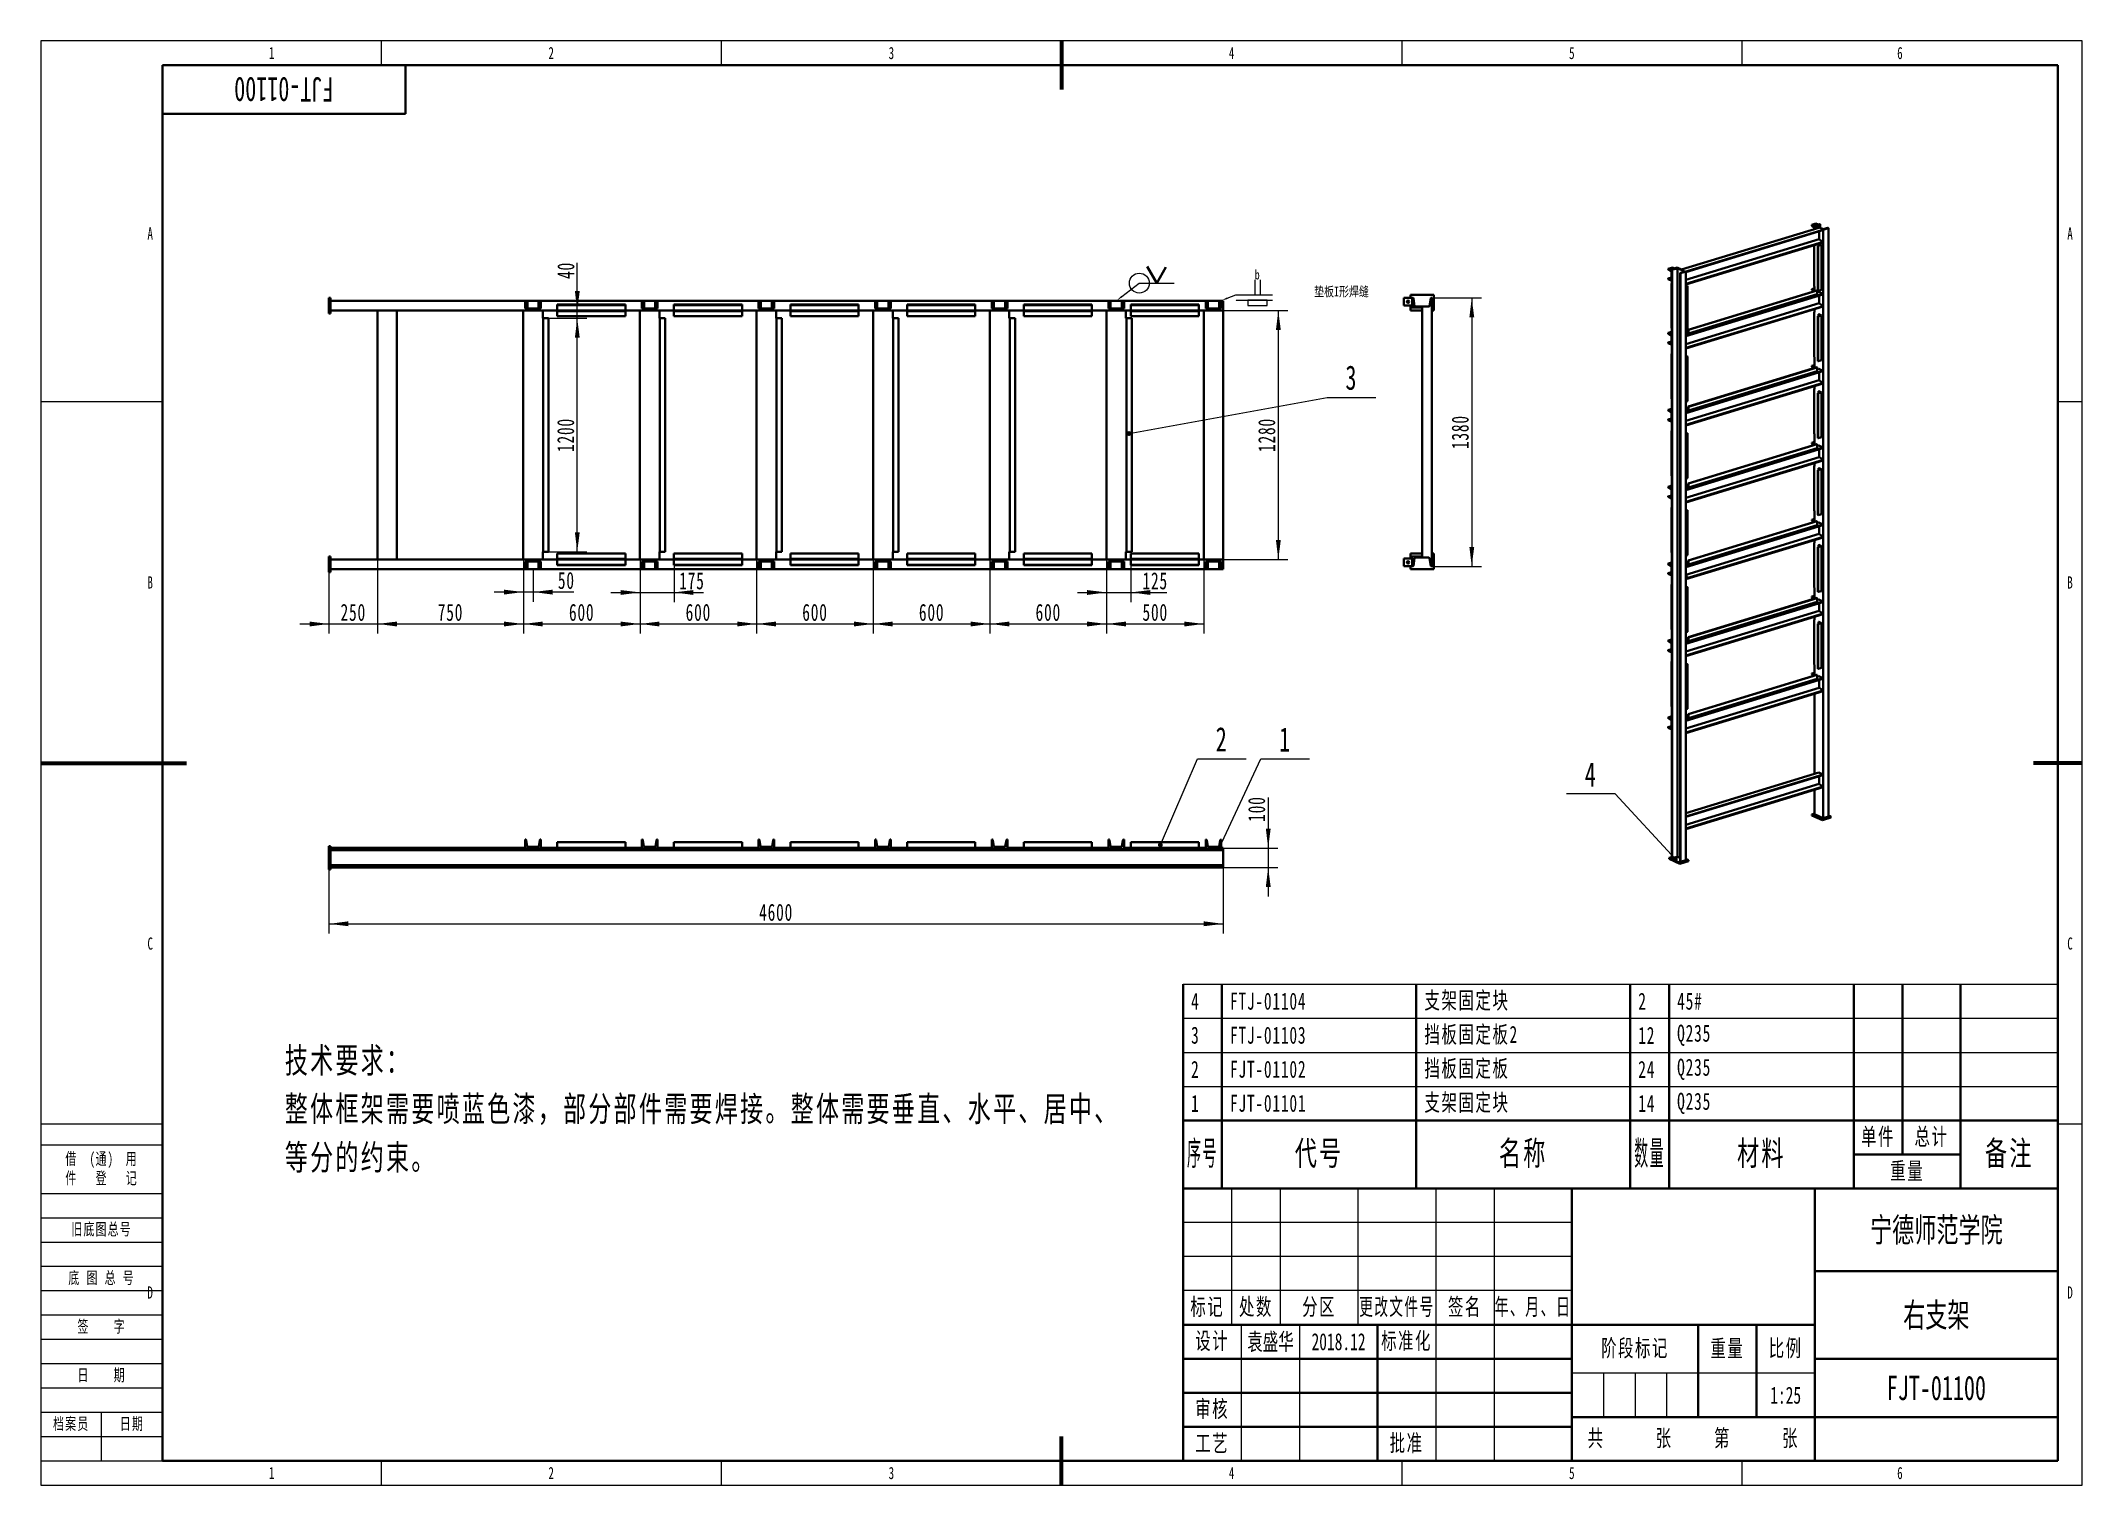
# Model space of a CAD drawing. Header units: millimetres. Extents: x -5250 to 5250, y -3712 to 3712.
import ezdxf
from ezdxf.enums import TextEntityAlignment as Align

# ---------------------------------------------------------------- set-up
doc = ezdxf.new("R2010")
doc.units = ezdxf.units.MM
doc.linetypes.add('DASHED', pattern=[0.75, 0.5, -0.25])
doc.layers.get('0').update_dxf_attribs({"lineweight": 35})
for name, color, linetype, lineweight in [('yhdashed', 2, 'DASHED', 18), ('yhsolid', 7, 'Continuous', 18), ('yhtext', 4, 'Continuous', 18), ('yhthin', 1, 'Continuous', 18), ('尺寸线层', 3, 'Continuous', 18), ('粗实线层', 7, 'Continuous', 35), ('细实线层', 7, 'Continuous', 18)]:
    doc.layers.add(name, color=color, linetype=linetype, lineweight=lineweight)
doc.styles.add('UMHZ', font='', dxfattribs={"width": 0.75})
doc.styles.add('标准', font='', dxfattribs={"width": 0.667})
doc.styles.get('UMHZ').set_extended_font_data('宋体')
doc.styles.get('标准').set_extended_font_data('宋体')
doc.dimstyles.new('GB_尺寸', dxfattribs={"dimscale": 25, "dimtxt": 3.5, "dimasz": 4, "dimexe": 2, "dimexo": 0, "dimtad": 1, "dimdsep": 46, "dimtxsty": '标准', "dimblk": '_CAXARROW', "dimcen": 0, "dimdle": 8, "dimazin": 2, "dimtfac": 0.707107, "dimtdec": 3, "dimtmove": 2, "dimatfit": 3, "dimfxl": 0, "dimfrac": 2, "dimtolj": 1, "dimarcsym": 0})
doc.dimstyles.new('标准', dxfattribs={"dimscale": 625, "dimtxt": 3.5, "dimasz": 4, "dimexe": 2, "dimexo": 0, "dimtad": 1, "dimdsep": 46, "dimtxsty": '标准', "dimblk": '_CAXARROW', "dimcen": 0, "dimdle": 8, "dimazin": 2, "dimtfac": 0.707107, "dimtdec": 3, "dimtmove": 2, "dimatfit": 3, "dimfxl": 0, "dimfrac": 2, "dimtolj": 1, "dimarcsym": 0})

msp = doc.modelspace()

# ---------------------------------------------------------------- texts
at = {"insert": (-3994.906, -1463.276), "char_height": 130, "width": 4328.96998, "attachment_point": 1, "line_spacing_factor": 1.15057, "style": '标准'}
msp.add_mtext('\\T1.1;技术要求：\\P整体框架需要喷蓝色漆，部分部件需要焊接。整体需要垂直、水平、居中、等分的约束。', dxfattribs=at)
at = {"layer": 'yhtext', "style": 'UMHZ', "width": 0.75}
for s, height, p in [('b', 49.102, (994.344, 2485.905)), ('垫板I形焊缝', 50, (1299.782, 2398.843))]:
    msp.add_text(s, height=height, dxfattribs=at).set_placement(p)

# ---------------------------------------------------------------- blocks, each defined once
blk = doc.blocks.new('$CAXA_FRAME_13B17AC1$')
at = {"layer": '粗实线层', "lineweight": 60}
for p, q in [((0, 148.5), (0, 138.5)), ((-210, 0), (-180, 0)), ((210, 0), (200, 0)), ((0, -148.5), (0, -138.5))]:
    blk.add_line(p, q, dxfattribs=at)
at = {"layer": '粗实线层'}
for p, q in [((205, 143.5), (-185, 143.5)), ((-185, 143.5), (-185, -143.5)), ((205, -143.5), (205, 143.5)), ((-185, -143.5), (205, -143.5))]:
    blk.add_line(p, q, dxfattribs=at)
at = {"layer": '细实线层'}
for p, q in [((210, 148.5), (-210, 148.5)), ((-210, 148.5), (-210, -148.5)), ((-140, 148.5), (-140, 143.5)), ((-70, 148.5), (-70, 143.5)), ((70, 148.5), (70, 143.5)), ((140, 148.5), (140, 143.5)), ((210, -148.5), (210, 148.5)), ((-185, 74.25), (-210, 74.25)), ((210, 74.25), (205, 74.25)), ((-185, -74.25), (-210, -74.25)), ((210, -74.25), (205, -74.25)), ((-140, -143.5), (-140, -148.5)), ((-70, -143.5), (-70, -148.5)), ((70, -143.5), (70, -148.5)), ((140, -143.5), (140, -148.5)), ((-210, -148.5), (210, -148.5))]:
    blk.add_line(p, q, dxfattribs=at)
at = {"layer": '尺寸线层', "style": '标准', "width": 0.667}
for tag, p in [('T1', (-162.5, 146)), ('T2', (-105, 146)), ('T3', (-35, 146)), ('T4', (35, 146)), ('T5', (105, 146)), ('T6', (172.5, 146)), ('L1', (-187.5, 108.875)), ('R1', (207.5, 108.875)), ('L2', (-187.5, 37.125)), ('R2', (207.5, 37.125)), ('L3', (-187.5, -37.125)), ('R3', (207.5, -37.125)), ('L4', (-187.5, -108.875)), ('R4', (207.5, -108.875)), ('B1', (-162.5, -146)), ('B2', (-105, -146)), ('B3', (-35, -146)), ('B4', (35, -146)), ('B5', (105, -146)), ('B6', (172.5, -146))]:
    blk.add_attdef(tag, text='', height=2.595, dxfattribs=at).set_placement(p, align=Align.MIDDLE_CENTER)
blk = doc.blocks.new('$CAXA_TITLE_151E506F$')
at = {"layer": '粗实线层'}
for p, q in [((0, 56), (-180, 56)), ((-180, 56), (-180, 0)), ((-100, 56), (-100, 0)), ((-50, 56), (-50, 0)), ((0, 0), (0, 56)), ((0, 39), (-50, 39)), ((-50, 28), (-180, 28)), ((-140, 28), (-140, 0)), ((-74, 28), (-74, 9)), ((-62, 28), (-62, 9)), ((-100, 21), (-180, 21)), ((0, 21), (-50, 21)), ((-100, 14), (-180, 14)), ((0, 9), (-100, 9)), ((-100, 7), (-180, 7)), ((0, 0), (-180, 0))]:
    blk.add_line(p, q, dxfattribs=at)
at = {"layer": '细实线层'}
for p, q in [((-170, 56), (-170, 28)), ((-160, 56), (-160, 28)), ((-144, 56), (-144, 28)), ((-128, 56), (-128, 0)), ((-116, 56), (-116, 0)), ((-100, 49), (-180, 49)), ((-100, 42), (-180, 42)), ((-100, 35), (-180, 35)), ((-168, 28), (-168, 0)), ((-156, 28), (-156, 0)), ((-50, 18), (-100, 18)), ((-93.5, 18), (-93.5, 9)), ((-87, 18), (-87, 9)), ((-80.5, 18), (-80.5, 9))]:
    blk.add_line(p, q, dxfattribs=at)
at = {"layer": '尺寸线层', "attachment_point": 5, "line_spacing_factor": 0.963108, "style": '标准'}
for s, insert, char_height, width in [('\\T1.1;标记', (-175, 31.5), 3.481, 18), ('\\T1.1;处数', (-165, 31.5), 3.481, 18), ('\\T1.1;分区', (-152, 31.5), 3.481, 30), ('\\T1.1;{\\W0.592404;更改文件号}', (-136, 31.5), 3.4806, 30), ('\\T1.1;签名', (-122, 31.5), 3.481, 22), ('\\T1.1;{\\W0.605422;年、月、日}', (-108, 31.5), 3.4806, 30), ('\\T1.1;设计', (-174, 24.5), 3.481, 22), ('\\T1.1;标准化', (-134, 24.5), 3.481, 22), ('\\T1.1;阶段标记', (-87, 23), 3.481, 50), ('\\T1.1;重量', (-68, 23), 3.481, 22), ('\\T1.1;比例', (-56, 23), 3.481, 22), ('\\T1.1;审核', (-174, 10.5), 3.481, 22), ('\\T1.1;工艺', (-174, 3.5), 3.481, 22), ('\\T1.1;批准', (-134, 3.5), 3.481, 22), ('\\T1.1;共', (-95, 4.5), 3.481, 8), ('\\T1.1;张', (-81, 4.5), 3.481, 8), ('\\T1.1;第', (-69, 4.5), 3.481, 8), ('\\T1.1;张', (-55, 4.5), 3.481, 8)]:
    blk.add_mtext(s, dxfattribs=dict(at, insert=insert, char_height=char_height, width=width))
at = {"layer": '尺寸线层', "style": '标准'}
for tag, height, width, p in [('标记C', 3.63, 0.664996, (-175, 52.5)), ('处数C', 3.63, 0.664996, (-165, 52.5)), ('分区C', 3.63, 0.667, (-152, 52.5)), ('更改文件号C', 3.63, 0.498314, (-136, 52.5)), ('更改签名C', 3.63, 0.447537, (-122, 52.5)), ('更改日期C', 3.63, 0.610278, (-108, 52.5)), ('单位名称', 5.19, 0.667, (-25, 47.5)), ('标记B', 3.63, 0.664996, (-175, 45.5)), ('处数B', 3.63, 0.664996, (-165, 45.5)), ('分区B', 3.63, 0.667, (-152, 45.5)), ('更改文件号B', 3.63, 0.498314, (-136, 45.5)), ('更改签名B', 3.63, 0.447537, (-122, 45.5)), ('更改日期B', 3.63, 0.610278, (-108, 45.5)), ('材料名称', 5.19, 0.667, (-75, 42)), ('标记A', 3.63, 0.664996, (-175, 38.5)), ('处数A', 3.63, 0.664996, (-165, 38.5)), ('分区A', 3.63, 0.667, (-152, 38.5)), ('更改文件号A', 3.63, 0.498314, (-136, 38.5)), ('更改签名A', 3.63, 0.447537, (-122, 38.5)), ('更改日期A', 3.63, 0.610278, (-108, 38.5)), ('图纸名称', 5.19, 0.667, (-25, 30)), ('设计', 3.63, 0.667, (-162, 24.5)), ('设计日期', 3.63, 0.667, (-148, 24.5)), ('标准化', 3.63, 0.667, (-122, 24.5)), ('标准化日期', 3.63, 0.554163, (-108, 24.5)), ('图纸编号', 5.19, 0.667, (-25, 15)), ('审核', 3.63, 0.667, (-162, 10.5)), ('审核日期', 3.63, 0.667, (-148, 10.5)), ('阶段标记S', 3.63, 0.223769, (-96.75, 13.5)), ('阶段标记A', 3.63, 0.223769, (-90.25, 13.5)), ('阶段标记B', 3.63, 0.223769, (-83.75, 13.5)), ('阶段标记C', 3.63, 0.223769, (-77.25, 13.5)), ('重量', 3.63, 0.667, (-68, 13.5)), ('图纸比例', 3.63, 0.510551, (-56, 13.5)), ('工艺', 3.63, 0.667, (-162, 3.5)), ('工艺日期', 3.63, 0.667, (-148, 3.5)), ('批准', 3.63, 0.667, (-122, 3.5)), ('批准日期', 3.63, 0.667, (-108, 3.5)), ('页数', 3.63, 0.667, (-88, 4.5)), ('页码', 3.63, 0.667, (-62, 4.5)), ('投影符号', 3.63, 0.667, (-25, 4.5))]:
    blk.add_attdef(tag, text='', height=height, dxfattribs=dict(at, width=width)).set_placement(p, align=Align.MIDDLE_CENTER)
blk = doc.blocks.new('*X4')
at = {"layer": '粗实线层'}
for p, q in [((50, 0), (50, -10)), ((50, -10), (0, -10))]:
    blk.add_line(p, q, dxfattribs=at)
at = {"layer": '尺寸线层', "style": '标准', "width": 0.667}
blk.add_attdef('图纸编号', text='', height=5.19, rotation=180, dxfattribs=at).set_placement((25, -5), align=Align.MIDDLE_CENTER)
blk = doc.blocks.new('*X5')
at = {"layer": '细实线层'}
for p, q in [((-25, 65), (0, 65)), ((-25, 55), (0, 55)), ((-25, 50), (0, 50)), ((-25, 45), (0, 45)), ((-25, 40), (0, 40)), ((-25, 35), (0, 35)), ((-25, 30), (0, 30)), ((-25, 25), (0, 25)), ((-25, 20), (0, 20)), ((-25, 15), (0, 15)), ((-25, 10), (0, 10)), ((-12.5, 0), (-12.5, 10)), ((-25, 5), (0, 5)), ((-25, 0), (0, 0))]:
    blk.add_line(p, q, dxfattribs=at)
at = {"layer": '尺寸线层', "attachment_point": 5, "line_spacing_factor": 0.963108, "style": '标准'}
for s, insert, char_height, width in [('\\T1.1;借  (通)  用\\P件   登   记', (-12.5, 60), 2.4861, 48), ('\\T1.1;旧底图总号', (-12.5, 47.5), 2.4861, 48), ('\\T1.1;底 图 总 号', (-12.5, 37.5), 2.4861, 48), ('\\T1.1;签    字', (-12.5, 27.5), 2.4861, 48), ('\\T1.1;日    期', (-12.5, 17.5), 2.4861, 48), ('\\T1.1;档案员', (-18.75, 7.5), 2.486, 23), ('\\T1.1;日期', (-6.25, 7.5), 2.486, 23)]:
    blk.add_mtext(s, dxfattribs=dict(at, insert=insert, char_height=char_height, width=width))
at = {"layer": '尺寸线层', "style": '标准', "width": 0.667}
for tag, p in [('登记', (-12.5, 52.5)), ('旧底图总号', (-12.5, 42.5)), ('底图总号', (-12.5, 32.5)), ('签字', (-12.5, 22.5)), ('签字日期', (-12.5, 12.5)), ('档案员', (-18.75, 2.5)), ('日期', (-6.25, 2.5))]:
    blk.add_attdef(tag, text='', height=2.6, dxfattribs=at).set_placement(p, align=Align.MIDDLE_CENTER)
blk = doc.blocks.new('$CAXA_BOMTABLE_86AFA1F5$')
at = {"layer": '细实线层', "color": 0, "linetype": 'Continuous', "lineweight": 18}
for p, q in [((-4500, 1050), (0, 1050)), ((-4500, 875), (0, 875)), ((-4500, 875), (0, 875)), ((-4500, 700), (0, 700)), ((-4500, 700), (0, 700)), ((-4500, 525), (0, 525)), ((-4500, 525), (0, 525)), ((-4500, 350), (0, 350))]:
    blk.add_line(p, q, dxfattribs=at)
at = {"layer": '细实线层', "color": 0, "linetype": 'Continuous', "lineweight": 35}
for p, q in [((-4500, 1050), (-4500, 875)), ((-4300, 1050), (-4300, 875)), ((-3300, 1050), (-3300, 875)), ((-2200, 1050), (-2200, 875)), ((-2000, 1050), (-2000, 875)), ((-1050, 1050), (-1050, 875)), ((-800, 1050), (-800, 875)), ((-500, 1050), (-500, 875)), ((0, 1050), (0, 875)), ((0, 1050), (0, 875)), ((-4500, 875), (-4500, 700)), ((-4300, 875), (-4300, 700)), ((-3300, 875), (-3300, 700)), ((-2200, 875), (-2200, 700)), ((-2000, 875), (-2000, 700)), ((-1050, 875), (-1050, 700)), ((-800, 875), (-800, 700)), ((-500, 875), (-500, 700)), ((0, 875), (0, 700)), ((0, 875), (0, 700)), ((-4500, 700), (-4500, 525)), ((-4300, 700), (-4300, 525)), ((-3300, 700), (-3300, 525)), ((-2200, 700), (-2200, 525)), ((-2000, 700), (-2000, 525)), ((-1050, 700), (-1050, 525)), ((-800, 700), (-800, 525)), ((-500, 700), (-500, 525)), ((0, 700), (0, 525)), ((0, 700), (0, 525)), ((-4500, 525), (-4500, 350)), ((-4300, 525), (-4300, 350)), ((-3300, 525), (-3300, 350)), ((-2200, 525), (-2200, 350)), ((-2000, 525), (-2000, 350)), ((-1050, 525), (-1050, 350)), ((-800, 525), (-800, 350)), ((-500, 525), (-500, 350)), ((0, 525), (0, 350)), ((0, 525), (0, 350)), ((-4500, 350), (0, 350)), ((-4500, 350), (-4500, 0)), ((-4300, 350), (-4300, 0)), ((-3300, 350), (-3300, 0)), ((-2200, 350), (-2200, 0)), ((-2000, 350), (-2000, 0)), ((-1050, 350), (-1050, 0)), ((-800, 350), (-800, 175)), ((-500, 350), (-500, 175)), ((0, 350), (0, 0)), ((-1050, 175), (-500, 175)), ((-500, 175), (-500, 0)), ((-4500, 0), (0, 0))]:
    blk.add_line(p, q, dxfattribs=at)
at = {"layer": '细实线层', "color": 0, "line_spacing_factor": 1.15057, "style": '标准'}
for s, insert, char_height, width, attachment_point in [('\\T1.1;4', (-4458.5, 962.5), 87.5, 299.5, 4), ('\\T1.1;FTJ-01104', (-4258.5, 962.5), 87.5, 1899.5, 4), ('\\T1.1;支架固定块', (-3258.5, 962.5), 87.5, 2099.5, 4), ('\\T1.1;2', (-2158.5, 962.5), 87.5, 299.5, 4), ('\\T1.1;45#', (-1958.5, 962.5), 87.5, 1799.5, 4), ('\\T1.1;挡板固定板2', (-3258.5, 787.5), 87.5, 2099.5, 4), ('\\T1.1;Q235', (-1958.5, 787.5), 87.5, 1799.5, 4), ('\\T1.1;3', (-4458.5, 787.5), 87.5, 299.5, 4), ('\\T1.1;FTJ-01103', (-4258.5, 787.5), 87.5, 1899.5, 4), ('\\T1.1;12', (-2158.5, 787.5), 87.5, 299.5, 4), ('\\T1.1;2', (-4458.5, 612.5), 87.5, 299.5, 4), ('\\T1.1;FJT-01102', (-4258.5, 612.5), 87.5, 1899.5, 4), ('\\T1.1;挡板固定板', (-3258.5, 612.5), 87.5, 2099.5, 4), ('\\T1.1;24', (-2158.5, 612.5), 87.5, 299.5, 4), ('\\T1.1;Q235', (-1958.5, 612.5), 87.5, 1799.5, 4), ('\\T1.1;1', (-4458.5, 437.5), 87.5, 299.5, 4), ('\\T1.1;FJT-01101', (-4258.5, 437.5), 87.5, 1899.5, 4), ('\\T1.1;支架固定块', (-3258.5, 437.5), 87.5, 2099.5, 4), ('\\T1.1;14', (-2158.5, 437.5), 87.5, 299.5, 4), ('\\T1.1;Q235', (-1958.5, 437.5), 87.5, 1799.5, 4), ('\\T1.1;单件', (-925, 262.5), 87.5, 418.5, 5), ('\\T1.1;总计', (-650, 262.5), 87.5, 508.5, 5), ('\\T1.1;{\\W0.425474;序号}', (-4400, 175), 125, 297, 5), ('\\T1.1;代号', (-3800, 175), 125, 1737, 5), ('\\T1.1;名称', (-2750, 175), 125, 1917, 5), ('\\T1.1;{\\W0.422936;数量}', (-2100, 175), 125, 297, 5), ('\\T1.1;材料', (-1525, 175), 125, 1647, 5), ('\\T1.1;备注', (-250, 175), 125, 837, 5), ('\\T1.1;重量', (-775, 87.5), 87.5, 958.5, 5)]:
    blk.add_mtext(s, dxfattribs=dict(at, insert=insert, char_height=char_height, width=width, attachment_point=attachment_point))
blk = doc.blocks.new('*X7')
at = {"layer": '尺寸线层', "linetype": 'Continuous', "lineweight": 18}
for points in [[(-3768, -827), (-3668, -814), (-3668, -839)], [(832, -827), (732, -814), (732, -839)]]:
    blk.add_hatch(color=0, dxfattribs=at).paths.add_polyline_path(points, flags=0)
at = {"layer": '尺寸线层', "color": 0, "linetype": 'Continuous', "lineweight": 18}
for p, q in [((-3768, -547), (-3768, -877)), ((832, -537), (832, -877)), ((-3768, -827), (832, -827))]:
    blk.add_line(p, q, dxfattribs=at)
at = {"layer": '尺寸线层', "color": 0, "lineweight": 18, "insert": (-1468, -768), "char_height": 87.5, "width": 344.57, "attachment_point": 5, "line_spacing_factor": 1.15057, "style": '标准'}
blk.add_mtext('\\T1.1;4600', dxfattribs=at)
blk = doc.blocks.new('_CAXARROW')
blk.add_hatch(color=0).paths.add_polyline_path([(0, 0), (-1, 0.125), (-1, -0.125)], flags=0)
blk = doc.blocks.new('*X8')
at = {"layer": '尺寸线层', "linetype": 'Continuous', "lineweight": 18}
for points in [[(2110, 2391), (2123, 2291), (2098, 2291)], [(2110, 1011), (2123, 1111), (2098, 1111)]]:
    blk.add_hatch(color=0, dxfattribs=at).paths.add_polyline_path(points, flags=0)
at = {"layer": '尺寸线层', "color": 0, "linetype": 'Continuous', "lineweight": 18}
for p, q in [((1905, 2391), (2160, 2391)), ((2110, 2391), (2110, 1011)), ((1905, 1011), (2160, 1011))]:
    blk.add_line(p, q, dxfattribs=at)
at = {"layer": '尺寸线层', "color": 0, "lineweight": 18, "insert": (2051, 1701), "char_height": 87.5, "width": 331.53, "attachment_point": 5, "rotation": 90, "line_spacing_factor": 1.15057, "style": '标准'}
blk.add_mtext('\\T1.1;1380', dxfattribs=at)
blk = doc.blocks.new('*X9')
at = {"layer": '尺寸线层', "linetype": 'Continuous', "lineweight": 18}
for points in [[(1063, -437), (1076, -337), (1051, -337)], [(1063, -537), (1076, -637), (1051, -637)]]:
    blk.add_hatch(color=0, dxfattribs=at).paths.add_polyline_path(points, flags=0)
at = {"layer": '尺寸线层', "color": 0, "linetype": 'Continuous', "lineweight": 18}
for p, q in [((1063, -177), (1063, -687)), ((832, -437), (1113, -437)), ((832, -537), (1113, -537))]:
    blk.add_line(p, q, dxfattribs=at)
at = {"layer": '尺寸线层', "color": 0, "lineweight": 18, "insert": (1004, -237), "char_height": 87.5, "width": 239.71, "attachment_point": 5, "rotation": 90, "line_spacing_factor": 1.15057, "style": '标准'}
blk.add_mtext('\\T1.1;100', dxfattribs=at)
blk = doc.blocks.new('*X10')
at = {"layer": '尺寸线层', "linetype": 'Continuous', "lineweight": 18}
for points in [[(-3768, 715), (-3868, 727), (-3868, 702)], [(-3518, 715), (-3418, 727), (-3418, 702)]]:
    blk.add_hatch(color=0, dxfattribs=at).paths.add_polyline_path(points, flags=0)
at = {"layer": '尺寸线层', "color": 0, "linetype": 'Continuous', "lineweight": 18}
for p, q in [((-3768, 981), (-3768, 665)), ((-3518, 1046), (-3518, 665)), ((-3918, 715), (-3368, 715))]:
    blk.add_line(p, q, dxfattribs=at)
at = {"layer": '尺寸线层', "color": 0, "lineweight": 18, "insert": (-3643, 774), "char_height": 87.5, "width": 250.14, "attachment_point": 5, "line_spacing_factor": 1.15057, "style": '标准'}
blk.add_mtext('\\T1.1;250', dxfattribs=at)
blk = doc.blocks.new('*X11')
at = {"layer": '尺寸线层', "linetype": 'Continuous', "lineweight": 18}
for points in [[(-3518, 715), (-3418, 727), (-3418, 702)], [(-2768, 715), (-2868, 727), (-2868, 702)]]:
    blk.add_hatch(color=0, dxfattribs=at).paths.add_polyline_path(points, flags=0)
at = {"layer": '尺寸线层', "color": 0, "linetype": 'Continuous', "lineweight": 18}
for p, q in [((-3518, 1046), (-3518, 665)), ((-2768, 1046), (-2768, 665)), ((-3518, 715), (-2768, 715))]:
    blk.add_line(p, q, dxfattribs=at)
at = {"layer": '尺寸线层', "color": 0, "lineweight": 18, "insert": (-3143, 774), "char_height": 87.5, "width": 248.19, "attachment_point": 5, "line_spacing_factor": 1.15057, "style": '标准'}
blk.add_mtext('\\T1.1;750', dxfattribs=at)
blk = doc.blocks.new('*X12')
at = {"layer": '尺寸线层', "linetype": 'Continuous', "lineweight": 18}
for points in [[(-2768, 715), (-2668, 727), (-2668, 702)], [(-2168, 715), (-2268, 727), (-2268, 702)]]:
    blk.add_hatch(color=0, dxfattribs=at).paths.add_polyline_path(points, flags=0)
at = {"layer": '尺寸线层', "color": 0, "linetype": 'Continuous', "lineweight": 18}
for p, q in [((-2768, 1046), (-2768, 665)), ((-2168, 1046), (-2168, 665)), ((-2768, 715), (-2168, 715))]:
    blk.add_line(p, q, dxfattribs=at)
at = {"layer": '尺寸线层', "color": 0, "lineweight": 18, "insert": (-2468, 774), "char_height": 87.5, "width": 250.8, "attachment_point": 5, "line_spacing_factor": 1.15057, "style": '标准'}
blk.add_mtext('\\T1.1;600', dxfattribs=at)
blk = doc.blocks.new('*X13')
at = {"layer": '尺寸线层', "linetype": 'Continuous', "lineweight": 18}
for points in [[(-2168, 715), (-2068, 727), (-2068, 702)], [(-1568, 715), (-1668, 727), (-1668, 702)]]:
    blk.add_hatch(color=0, dxfattribs=at).paths.add_polyline_path(points, flags=0)
at = {"layer": '尺寸线层', "color": 0, "linetype": 'Continuous', "lineweight": 18}
for p, q in [((-2168, 1046), (-2168, 665)), ((-1568, 1046), (-1568, 665)), ((-2168, 715), (-1568, 715))]:
    blk.add_line(p, q, dxfattribs=at)
at = {"layer": '尺寸线层', "color": 0, "lineweight": 18, "insert": (-1868, 774), "char_height": 87.5, "width": 250.8, "attachment_point": 5, "line_spacing_factor": 1.15057, "style": '标准'}
blk.add_mtext('\\T1.1;600', dxfattribs=at)
blk = doc.blocks.new('*X14')
at = {"layer": '尺寸线层', "linetype": 'Continuous', "lineweight": 18}
for points in [[(-1568, 715), (-1468, 727), (-1468, 702)], [(-968, 715), (-1068, 727), (-1068, 702)]]:
    blk.add_hatch(color=0, dxfattribs=at).paths.add_polyline_path(points, flags=0)
at = {"layer": '尺寸线层', "color": 0, "linetype": 'Continuous', "lineweight": 18}
for p, q in [((-1568, 1046), (-1568, 665)), ((-968, 1046), (-968, 665)), ((-1568, 715), (-968, 715))]:
    blk.add_line(p, q, dxfattribs=at)
at = {"layer": '尺寸线层', "color": 0, "lineweight": 18, "insert": (-1268, 774), "char_height": 87.5, "width": 250.8, "attachment_point": 5, "line_spacing_factor": 1.15057, "style": '标准'}
blk.add_mtext('\\T1.1;600', dxfattribs=at)
blk = doc.blocks.new('*X15')
at = {"layer": '尺寸线层', "linetype": 'Continuous', "lineweight": 18}
for points in [[(-968, 715), (-868, 727), (-868, 702)], [(-368, 715), (-468, 727), (-468, 702)]]:
    blk.add_hatch(color=0, dxfattribs=at).paths.add_polyline_path(points, flags=0)
at = {"layer": '尺寸线层', "color": 0, "linetype": 'Continuous', "lineweight": 18}
for p, q in [((-968, 1046), (-968, 665)), ((-368, 1046), (-368, 665)), ((-968, 715), (-368, 715))]:
    blk.add_line(p, q, dxfattribs=at)
at = {"layer": '尺寸线层', "color": 0, "lineweight": 18, "insert": (-668, 774), "char_height": 87.5, "width": 250.8, "attachment_point": 5, "line_spacing_factor": 1.15057, "style": '标准'}
blk.add_mtext('\\T1.1;600', dxfattribs=at)
blk = doc.blocks.new('*X16')
at = {"layer": '尺寸线层', "linetype": 'Continuous', "lineweight": 18}
for points in [[(-368, 715), (-268, 727), (-268, 702)], [(232, 715), (132, 727), (132, 702)]]:
    blk.add_hatch(color=0, dxfattribs=at).paths.add_polyline_path(points, flags=0)
at = {"layer": '尺寸线层', "color": 0, "linetype": 'Continuous', "lineweight": 18}
for p, q in [((-368, 1046), (-368, 665)), ((232, 1046), (232, 665)), ((-368, 715), (232, 715))]:
    blk.add_line(p, q, dxfattribs=at)
at = {"layer": '尺寸线层', "color": 0, "lineweight": 18, "insert": (-68, 774), "char_height": 87.5, "width": 250.8, "attachment_point": 5, "line_spacing_factor": 1.15057, "style": '标准'}
blk.add_mtext('\\T1.1;600', dxfattribs=at)
blk = doc.blocks.new('*X17')
at = {"layer": '尺寸线层', "linetype": 'Continuous', "lineweight": 18}
for points in [[(232, 715), (332, 727), (332, 702)], [(732, 715), (632, 727), (632, 702)]]:
    blk.add_hatch(color=0, dxfattribs=at).paths.add_polyline_path(points, flags=0)
at = {"layer": '尺寸线层', "color": 0, "linetype": 'Continuous', "lineweight": 18}
for p, q in [((232, 1046), (232, 665)), ((732, 1046), (732, 665)), ((232, 715), (732, 715))]:
    blk.add_line(p, q, dxfattribs=at)
at = {"layer": '尺寸线层', "color": 0, "lineweight": 18, "insert": (482, 774), "char_height": 87.5, "width": 248.84, "attachment_point": 5, "line_spacing_factor": 1.15057, "style": '标准'}
blk.add_mtext('\\T1.1;500', dxfattribs=at)
blk = doc.blocks.new('*X18')
at = {"layer": '尺寸线层', "linetype": 'Continuous', "lineweight": 18}
for points in [[(-2768, 879), (-2868, 866), (-2868, 891)], [(-2718, 879), (-2618, 866), (-2618, 891)]]:
    blk.add_hatch(color=0, dxfattribs=at).paths.add_polyline_path(points, flags=0)
at = {"layer": '尺寸线层', "color": 0, "linetype": 'Continuous', "lineweight": 18}
for p, q in [((-2768, 1046), (-2768, 829)), ((-2718, 996), (-2718, 829)), ((-2508, 879), (-2918, 879))]:
    blk.add_line(p, q, dxfattribs=at)
at = {"layer": '尺寸线层', "color": 0, "lineweight": 18, "insert": (-2547, 938), "char_height": 87.5, "width": 175, "attachment_point": 5, "line_spacing_factor": 1.15057, "style": '标准'}
blk.add_mtext('\\T1.1;50', dxfattribs=at)
blk = doc.blocks.new('*X19')
at = {"layer": '尺寸线层', "linetype": 'Continuous', "lineweight": 18}
for points in [[(-2168, 877), (-2268, 889), (-2268, 864)], [(-1993, 877), (-1893, 889), (-1893, 864)]]:
    blk.add_hatch(color=0, dxfattribs=at).paths.add_polyline_path(points, flags=0)
at = {"layer": '尺寸线层', "color": 0, "linetype": 'Continuous', "lineweight": 18}
for p, q in [((-2168, 1046), (-2168, 827)), ((-1993, 1016), (-1993, 827)), ((-2318, 877), (-1842, 877))]:
    blk.add_line(p, q, dxfattribs=at)
at = {"layer": '尺寸线层', "color": 0, "lineweight": 18, "insert": (-1901, 936), "char_height": 87.5, "width": 237.75, "attachment_point": 5, "line_spacing_factor": 1.15057, "style": '标准'}
blk.add_mtext('\\T1.1;175', dxfattribs=at)
blk = doc.blocks.new('*X20')
at = {"layer": '尺寸线层', "linetype": 'Continuous', "lineweight": 18}
for points in [[(232, 877), (132, 889), (132, 864)], [(357, 877), (457, 889), (457, 864)]]:
    blk.add_hatch(color=0, dxfattribs=at).paths.add_polyline_path(points, flags=0)
at = {"layer": '尺寸线层', "color": 0, "linetype": 'Continuous', "lineweight": 18}
for p, q in [((232, 1046), (232, 827)), ((357, 1016), (357, 827)), ((82, 877), (541, 877))]:
    blk.add_line(p, q, dxfattribs=at)
at = {"layer": '尺寸线层', "color": 0, "lineweight": 18, "insert": (482, 936), "char_height": 87.5, "width": 237.75, "attachment_point": 5, "line_spacing_factor": 1.15057, "style": '标准'}
blk.add_mtext('\\T1.1;125', dxfattribs=at)
blk = doc.blocks.new('*X21')
at = {"layer": '尺寸线层', "linetype": 'Continuous', "lineweight": 18}
for points in [[(1115, 2326), (1128, 2226), (1103, 2226)], [(1115, 1046), (1128, 1146), (1103, 1146)]]:
    blk.add_hatch(color=0, dxfattribs=at).paths.add_polyline_path(points, flags=0)
at = {"layer": '尺寸线层', "color": 0, "linetype": 'Continuous', "lineweight": 18}
for p, q in [((832, 2326), (1165, 2326)), ((1115, 2326), (1115, 1046)), ((832, 1046), (1165, 1046))]:
    blk.add_line(p, q, dxfattribs=at)
at = {"layer": '尺寸线层', "color": 0, "lineweight": 18, "insert": (1056, 1686), "char_height": 87.5, "width": 331.53, "attachment_point": 5, "rotation": 90, "line_spacing_factor": 1.15057, "style": '标准'}
blk.add_mtext('\\T1.1;1280', dxfattribs=at)
blk = doc.blocks.new('*X22')
at = {"layer": '细实线层', "lineweight": 18}
h = blk.add_hatch(color=0, dxfattribs=at)
edge = h.paths.add_edge_path(flags=0)
edge.add_arc((0, 0), 12.5, 0, 360)
at = {"layer": '细实线层', "color": 0}
for p, q in [((0, 0), (213, 456)), ((213, 456), (463, 456))]:
    blk.add_line(p, q, dxfattribs=at)
at = {"layer": '细实线层', "color": 0, "lineweight": 18, "insert": (338, 493), "char_height": 125, "width": 425, "attachment_point": 8, "line_spacing_factor": 1.15057, "style": '标准'}
blk.add_mtext('\\T1.1;1', dxfattribs=at)
blk = doc.blocks.new('*X23')
at = {"layer": '细实线层', "lineweight": 18}
h = blk.add_hatch(color=0, dxfattribs=at)
edge = h.paths.add_edge_path(flags=0)
edge.add_arc((0, 0), 12.5, 0, 360)
at = {"layer": '细实线层', "color": 0}
for p, q in [((0, 0), (191, 443)), ((191, 443), (441, 443))]:
    blk.add_line(p, q, dxfattribs=at)
at = {"layer": '细实线层', "color": 0, "lineweight": 18, "insert": (316, 481), "char_height": 125, "width": 425, "attachment_point": 8, "line_spacing_factor": 1.15057, "style": '标准'}
blk.add_mtext('\\T1.1;2', dxfattribs=at)
blk = doc.blocks.new('*X24')
at = {"layer": '细实线层', "lineweight": 18}
h = blk.add_hatch(color=0, dxfattribs=at)
edge = h.paths.add_edge_path(flags=0)
edge.add_arc((0, 0), 12.5, 0, 360)
at = {"layer": '细实线层', "color": 0}
for p, q in [((0, 0), (1019, 185)), ((1019, 185), (1269, 185))]:
    blk.add_line(p, q, dxfattribs=at)
at = {"layer": '细实线层', "color": 0, "lineweight": 18, "insert": (1144, 223), "char_height": 125, "width": 425, "attachment_point": 8, "line_spacing_factor": 1.15057, "style": '标准'}
blk.add_mtext('\\T1.1;3', dxfattribs=at)
blk = doc.blocks.new('*X25')
at = {"layer": '尺寸线层', "linetype": 'Continuous'}
for points in [[(-2491, 2326), (-2503, 2426), (-2478, 2426)], [(-2491, 2286), (-2503, 2186), (-2478, 2186)]]:
    blk.add_hatch(color=0, dxfattribs=at).paths.add_polyline_path(points, flags=0)
at = {"layer": '尺寸线层', "color": 0, "linetype": 'Continuous'}
for p, q in [((-2491, 2136), (-2491, 2572)), ((-2638, 2326), (-2441, 2326)), ((-2638, 2286), (-2441, 2286))]:
    blk.add_line(p, q, dxfattribs=at)
at = {"layer": '尺寸线层', "color": 0, "insert": (-2549, 2532), "char_height": 87.5, "width": 175, "attachment_point": 5, "rotation": 90, "line_spacing_factor": 1.15057, "style": '标准'}
blk.add_mtext('\\T1.1;40', dxfattribs=at)
blk = doc.blocks.new('*X26')
at = {"layer": '尺寸线层', "linetype": 'Continuous'}
for points in [[(-2491, 2286), (-2503, 2186), (-2478, 2186)], [(-2491, 1086), (-2503, 1186), (-2478, 1186)]]:
    blk.add_hatch(color=0, dxfattribs=at).paths.add_polyline_path(points, flags=0)
at = {"layer": '尺寸线层', "color": 0, "linetype": 'Continuous'}
for p, q in [((-2638, 2286), (-2441, 2286)), ((-2491, 1086), (-2491, 2286)), ((-2638, 1086), (-2441, 1086))]:
    blk.add_line(p, q, dxfattribs=at)
at = {"layer": '尺寸线层', "color": 0, "insert": (-2550, 1686), "char_height": 87.5, "width": 331.53, "attachment_point": 5, "rotation": 90, "line_spacing_factor": 1.15057, "style": '标准'}
blk.add_mtext('\\T1.1;1200', dxfattribs=at)
blk = doc.blocks.new('*X27')
at = {"layer": '细实线层', "lineweight": 18}
h = blk.add_hatch(color=0, dxfattribs=at)
edge = h.paths.add_edge_path(flags=0)
edge.add_arc((0, 0), 12.5, 0, 360)
at = {"layer": '细实线层', "color": 0}
for p, q in [((-310, 336), (-560, 336)), ((0, 0), (-310, 336))]:
    blk.add_line(p, q, dxfattribs=at)
at = {"layer": '细实线层', "color": 0, "lineweight": 18, "insert": (-435, 373), "char_height": 125, "width": 425, "attachment_point": 8, "line_spacing_factor": 1.15057, "style": '标准'}
blk.add_mtext('\\T1.1;4', dxfattribs=at)

# ---------------------------------------------------------------- dimensions: what is measured, and where the dimension line sits
at = {"layer": '尺寸线层'}
for base, p1, p2, picture, middle in [((-2490.525, 2326.297), (-2638.331, 2286.297), (-2638.331, 2326.297), '*X25', (-2549.411, 2532.246)), ((-2490.525, 2286.297), (-2638.331, 1086.297), (-2638.331, 2286.297), '*X26', (-2549.656, 1686.297))]:
    dim = msp.add_linear_dim(base=base, p1=p1, p2=p2, angle=90, dimstyle='GB_尺寸', override={"dimsah": 1, "dimtfill": 1, "dimtzin": 0}, dxfattribs=at)
    dim.commit()
    dim.dimension.update_dxf_attribs({"geometry": picture, "text_midpoint": middle, "dimtype": 160})
at = {"layer": '尺寸线层', "lineweight": 18}
for base, p1, p2, picture, middle in [((1115.011, 1046.297), (831.669, 2326.297), (831.669, 1046.297), '*X21', (1055.88, 1686.297)), ((2110.338, 1011.297), (1904.563, 2391.297), (1904.563, 1011.297), '*X8', (2051.207, 1701.297)), ((1063.419, -536.76), (831.669, -436.76), (831.669, -536.76), '*X9', (1004.289, -237.222))]:
    dim = msp.add_linear_dim(base=base, p1=p1, p2=p2, angle=270, dimstyle='标准', override={"dimsah": 1, "dimtfill": 1, "dimtzin": 0}, dxfattribs=at)
    dim.commit()
    dim.dimension.update_dxf_attribs({"geometry": picture, "text_midpoint": middle, "dimtype": 160})
for base, p1, p2, picture, middle in [((-3518.331, 714.841), (-3768.331, 981.297), (-3518.331, 1046.297), '*X10', (-3643.331, 773.728)), ((-2768.331, 714.841), (-3518.331, 1046.297), (-2768.331, 1046.297), '*X11', (-3143.331, 773.728)), ((-2768.331, 878.787), (-2718.331, 996.297), (-2768.331, 1046.297), '*X18', (-2547.367, 937.673)), ((-2168.331, 714.841), (-2768.331, 1046.297), (-2168.331, 1046.297), '*X12', (-2468.331, 773.728)), ((-1993.331, 876.534), (-2168.331, 1046.297), (-1993.331, 1016.297), '*X19', (-1901.103, 935.664)), ((-1568.331, 714.841), (-2168.331, 1046.297), (-1568.331, 1046.297), '*X13', (-1868.331, 773.728)), ((-968.331, 714.841), (-1568.331, 1046.297), (-968.331, 1046.297), '*X14', (-1268.331, 773.728)), ((-368.331, 714.841), (-968.331, 1046.297), (-368.331, 1046.297), '*X15', (-668.331, 773.728)), ((231.669, 714.841), (-368.331, 1046.297), (231.669, 1046.297), '*X16', (-68.331, 773.728)), ((356.669, 876.534), (231.669, 1046.297), (356.669, 1016.297), '*X20', (481.669, 935.664)), ((731.669, 714.841), (231.669, 1046.297), (731.669, 1046.297), '*X17', (481.669, 773.728)), ((831.669, -826.541), (-3768.331, -546.76), (831.669, -536.76), '*X7', (-1468.331, -767.654))]:
    dim = msp.add_linear_dim(base=base, p1=p1, p2=p2, dimstyle='标准', override={"dimsah": 1, "dimtfill": 1, "dimtzin": 0}, dxfattribs=at)
    dim.commit()
    dim.dimension.update_dxf_attribs({"geometry": picture, "text_midpoint": middle, "dimtype": 160})

# ---------------------------------------------------------------- hatches: boundary and pattern name
at = {"layer": 'yhthin'}
for points in [[(306.83, 2401.017), (312.141, 2394.063), (281.669, 2376.297)], [(851.172, 2393.627), (854.493, 2385.531), (820.451, 2376.297)]]:
    msp.add_hatch(color=256, dxfattribs=at).paths.add_polyline_path(points, flags=0)

# ---------------------------------------------------------------- linework, layer by layer
at = {"layer": 'yhdashed'}
msp.add_line((896.14, 2379.284), (1085.533, 2379.284), dxfattribs=at)
at = {"layer": 'yhsolid'}
for p, q in [((994.344, 2484.502), (994.344, 2407.342)), ((1022.402, 2484.502), (1022.402, 2407.342))]:
    msp.add_line(p, q, dxfattribs=at)
msp.add_lwpolyline([(959.271, 2379.284), (959.271, 2351.226), (1057.475, 2351.226), (1057.475, 2379.284), (959.271, 2379.284)], dxfattribs=at)
msp.add_circle((400.297, 2466.891), 51.164, dxfattribs=at)
at = {"layer": 'yhthin'}
for p, q in [((309.485, 2397.54), (400.297, 2466.891)), ((400.297, 2466.891), (579.521, 2466.891)), ((852.833, 2389.579), (896.14, 2407.342)), ((896.14, 2407.342), (1085.533, 2407.342))]:
    msp.add_line(p, q, dxfattribs=at)
at = {"layer": '粗实线层', "linetype": 'Continuous', "lineweight": 35}
for p, q in [((3184.092, 2517.445), (3945.006, 2749.928)), ((3895, 2751.855), (3189.224, 2536.218)), ((3211.666, 2523.069), (3916.714, 2738.483)), ((3880.836, 2772.94), (3858.78, 2766.202)), ((3858.78, 2766.202), (3872.562, 2759.844)), ((3858.78, 2764.596), (3858.78, 2766.202)), ((3872.562, 2753.354), (3859.917, 2762.12)), ((3900.132, 2770.628), (3872.562, 2762.205)), ((3872.562, 2762.205), (3872.562, 2744.999)), ((3872.562, 2762.205), (3895, 2751.855)), ((3880.836, 2772.94), (3891.539, 2768.003)), ((3913.822, 2745.413), (3882.021, 2760.083)), ((3882.09, 2761.123), (3901.155, 2769.084)), ((3897.378, 2732.575), (3897.378, 2694.465)), ((3901.224, 2770.125), (3900.132, 2770.628)), ((3901.702, 2750.992), (3901.702, 2769.619)), ((3941.186, 2750.618), (3916.55, 2745.227)), ((3917.437, 2739.902), (3917.437, 2677.217)), ((3945.006, 2749.928), (3943.914, 2750.432)), ((3945.006, 2749.928), (3945.006, -275.8)), ((3211.271, 2463.152), (3917.046, 2678.789)), ((3211.661, 2459.977), (3917.437, 2675.614)), ((3897.768, 2692.893), (3211.666, 2483.267)), ((3871.216, 2661.49), (3871.216, 2449.842)), ((3903.807, 2662.891), (3890.574, 2658.848)), ((3890.574, 2658.848), (3890.574, 2428.228)), ((3890.574, 2658.848), (3891.92, 2658.227)), ((3891.92, 2658.227), (3908.462, 2663.281)), ((3891.92, 2658.227), (3891.92, 2427.607)), ((3893.345, 2668.25), (3893.345, 2659.692)), ((3894.301, 2668.545), (3904.115, 2664.017)), ((3908.462, 2663.281), (3895.955, 2669.05)), ((3898.516, 2691.987), (3916.299, 2679.695)), ((3908.462, 2663.281), (3908.462, 2432.661)), ((3917.437, 2675.614), (3917.437, 2412.048)), ((3119.922, 2540.457), (3141.977, 2547.196)), ((3139.218, 2531.556), (3119.922, 2540.457)), ((3119.922, 2540.457), (3119.922, 2538.851)), ((3121.058, 2536.375), (3135.838, 2526.13)), ((3136.974, 2523.654), (3136.974, 2488.815)), ((3166.787, 2546.568), (3139.218, 2538.145)), ((3139.218, 2538.145), (3139.218, 2531.556)), ((3139.218, 2538.145), (3140.309, 2537.641)), ((3141.461, 2537.369), (3141.461, -488.36)), ((3152.68, 2542.258), (3141.977, 2547.196)), ((3143.038, 2537.455), (3167.673, 2542.846)), ((3189.224, 2536.218), (3166.787, 2546.568)), ((3169.249, 2542.933), (3169.249, -482.796)), ((3170.401, 2542.66), (3202.202, 2527.991)), ((3202.134, 2526.95), (3183.068, 2518.989)), ((3211.661, 2524.265), (3211.661, 2461.58)), ((3119.922, 2489.349), (3119.922, 2487.744)), ((3119.922, 2487.744), (3139.218, 2478.843)), ((3136.974, 2495.757), (3120.645, 2490.768)), ((3135.838, 2487.387), (3121.058, 2490.778)), ((3138.437, 2465.866), (3136.783, 2465.36)), ((3136.783, 2465.36), (3139.218, 2464.237)), ((3136.783, 2465.36), (3136.783, 2234.741)), ((3139.218, 2465.506), (3138.437, 2465.866)), ((3139.218, 2478.843), (3139.218, 2202.099)), ((3182.521, 2518.454), (3182.521, -507.275)), ((3183, 2517.949), (3184.092, 2517.445)), ((3184.092, 2517.445), (3184.092, -508.284)), ((3211.661, 2459.977), (3211.661, 2196.412)), ((3217.882, 2453.319), (3211.661, 2451.418)), ((3211.661, 2450.386), (3219.228, 2452.698)), ((3219.228, 2452.698), (3217.882, 2453.319)), ((3219.228, 2452.698), (3219.228, 2222.078)), ((3223.395, 2227.679), (3885.06, 2429.838)), ((3224.742, 2227.058), (3886.406, 2429.217)), ((3872.562, 2440.956), (3858.78, 2436.745)), ((3858.78, 2436.745), (3872.562, 2430.388)), ((3858.78, 2435.14), (3858.78, 2436.745)), ((3870.437, 2425.371), (3859.917, 2432.663)), ((3871.216, 2449.842), (3872.562, 2449.221)), ((3872.562, 2449.221), (3872.562, 2426.019)), ((3886.406, 2429.217), (3885.06, 2429.838)), ((3886.406, 2409.45), (3886.406, 2429.217)), ((3895, 2422.398), (3886.406, 2419.773)), ((3890.574, 2428.228), (3891.92, 2427.607)), ((3891.92, 2427.607), (3908.462, 2432.661)), ((3917.437, 2412.048), (3895, 2422.398)), ((-3760.331, 2391.297), (-3768.331, 2391.297)), ((-3768.331, 2391.297), (-3768.331, 2311.297)), ((-3760.331, 2311.297), (-3768.331, 2311.297)), ((-3760.331, 2391.297), (-3760.331, 2311.297)), ((-2758.331, 2376.297), (-3760.331, 2376.297)), ((-2593.331, 2326.297), (-3760.331, 2326.297)), ((-3518.331, 1046.297), (-3518.331, 2326.297)), ((-3418.331, 2326.297), (-3418.331, 1046.297)), ((-2768.331, 1046.297), (-2768.331, 2326.297)), ((-2758.331, 2376.297), (-2758.331, 2336.297)), ((-2758.331, 2376.297), (-2755.895, 2376.297)), ((-2758.331, 2336.297), (-2755.895, 2336.297)), ((-2755.895, 2376.297), (-2752.931, 2376.297)), ((-2752.931, 2336.297), (-2755.895, 2336.297)), ((-2753.331, 2376.297), (-2753.331, 2336.297)), ((-2752.931, 2376.297), (-2747.731, 2376.297)), ((-2752.931, 2336.297), (-2747.731, 2336.297)), ((-2747.731, 2376.297), (-2744.768, 2376.297)), ((-2744.768, 2336.297), (-2747.731, 2336.297)), ((-2747.331, 2336.297), (-2747.331, 2376.297)), ((-2744.768, 2376.297), (-2691.895, 2376.297)), ((-2744.768, 2336.297), (-2691.895, 2336.297)), ((-2691.895, 2376.297), (-2688.931, 2376.297)), ((-2688.931, 2336.297), (-2691.895, 2336.297)), ((-2689.331, 2376.297), (-2689.331, 2336.297)), ((-2688.931, 2376.297), (-2683.731, 2376.297)), ((-2688.931, 2336.297), (-2683.731, 2336.297)), ((-2683.731, 2376.297), (-2680.768, 2376.297)), ((-2680.768, 2336.297), (-2683.731, 2336.297)), ((-2683.331, 2336.297), (-2683.331, 2376.297)), ((-2680.768, 2376.297), (-2678.331, 2376.297)), ((-2680.768, 2336.297), (-2678.331, 2336.297)), ((-2158.331, 2376.297), (-2678.331, 2376.297)), ((-2678.331, 2376.297), (-2678.331, 2336.297)), ((-2668.331, 2326.297), (-2668.331, 2286.297)), ((-2593.331, 2356.297), (-2593.331, 2353.297)), ((-2243.331, 2356.297), (-2593.331, 2356.297)), ((-2243.331, 2353.297), (-2593.331, 2353.297)), ((-2593.331, 2350.297), (-2593.331, 2353.297)), ((-2593.331, 2350.297), (-2593.331, 2326.297)), ((-2593.331, 2326.297), (-2593.331, 2323.297)), ((-2243.331, 2326.297), (-2593.331, 2326.297)), ((-2593.331, 2320.297), (-2593.331, 2323.297)), ((-2243.331, 2323.297), (-2593.331, 2323.297)), ((-2593.331, 2320.297), (-2593.331, 2296.297)), ((-2243.331, 2356.297), (-2243.331, 2353.297)), ((-2243.331, 2353.297), (-2243.331, 2350.297)), ((-2243.331, 2350.297), (-2243.331, 2326.297)), ((-1993.331, 2326.297), (-2243.331, 2326.297)), ((-2243.331, 2326.297), (-2243.331, 2323.297)), ((-2243.331, 2323.297), (-2243.331, 2320.297)), ((-2243.331, 2320.297), (-2243.331, 2296.297)), ((-2168.331, 1046.297), (-2168.331, 2326.297)), ((-2158.331, 2376.297), (-2155.895, 2376.297)), ((-2158.331, 2376.297), (-2158.331, 2336.297)), ((-2158.331, 2336.297), (-2155.895, 2336.297)), ((-2155.895, 2376.297), (-2152.931, 2376.297)), ((-2152.931, 2336.297), (-2155.895, 2336.297)), ((-2153.331, 2376.297), (-2153.331, 2336.297)), ((-2152.931, 2376.297), (-2147.731, 2376.297)), ((-2152.931, 2336.297), (-2147.731, 2336.297)), ((-2147.731, 2376.297), (-2144.768, 2376.297)), ((-2144.768, 2336.297), (-2147.731, 2336.297)), ((-2147.331, 2336.297), (-2147.331, 2376.297)), ((-2144.768, 2376.297), (-2091.895, 2376.297)), ((-2144.768, 2336.297), (-2091.895, 2336.297)), ((-2091.895, 2376.297), (-2088.931, 2376.297)), ((-2088.931, 2336.297), (-2091.895, 2336.297)), ((-2089.331, 2376.297), (-2089.331, 2336.297)), ((-2088.931, 2376.297), (-2083.731, 2376.297)), ((-2088.931, 2336.297), (-2083.731, 2336.297)), ((-2083.731, 2376.297), (-2080.768, 2376.297)), ((-2080.768, 2336.297), (-2083.731, 2336.297)), ((-2083.331, 2336.297), (-2083.331, 2376.297)), ((-2080.768, 2376.297), (-2078.331, 2376.297)), ((-2080.768, 2336.297), (-2078.331, 2336.297)), ((-1558.331, 2376.297), (-2078.331, 2376.297)), ((-2078.331, 2376.297), (-2078.331, 2336.297)), ((-2068.331, 2326.297), (-2068.331, 2286.297)), ((-1993.331, 2356.297), (-1993.331, 2353.297)), ((-1643.331, 2356.297), (-1993.331, 2356.297)), ((-1993.331, 2350.297), (-1993.331, 2353.297)), ((-1643.331, 2353.297), (-1993.331, 2353.297)), ((-1993.331, 2350.297), (-1993.331, 2326.297)), ((-1643.331, 2326.297), (-1993.331, 2326.297)), ((-1993.331, 2326.297), (-1993.331, 2323.297)), ((-1993.331, 2320.297), (-1993.331, 2323.297)), ((-1643.331, 2323.297), (-1993.331, 2323.297)), ((-1993.331, 2320.297), (-1993.331, 2296.297)), ((-1643.331, 2356.297), (-1643.331, 2353.297)), ((-1643.331, 2353.297), (-1643.331, 2350.297)), ((-1643.331, 2350.297), (-1643.331, 2326.297)), ((-1393.331, 2326.297), (-1643.331, 2326.297)), ((-1643.331, 2326.297), (-1643.331, 2323.297)), ((-1643.331, 2323.297), (-1643.331, 2320.297)), ((-1643.331, 2320.297), (-1643.331, 2296.297)), ((-1568.331, 1046.297), (-1568.331, 2326.297)), ((-1558.331, 2376.297), (-1555.895, 2376.297)), ((-1558.331, 2376.297), (-1558.331, 2336.297)), ((-1558.331, 2336.297), (-1555.895, 2336.297)), ((-1555.895, 2376.297), (-1552.931, 2376.297)), ((-1552.931, 2336.297), (-1555.895, 2336.297)), ((-1553.331, 2336.297), (-1553.331, 2376.297)), ((-1552.931, 2376.297), (-1547.731, 2376.297)), ((-1552.931, 2336.297), (-1547.731, 2336.297)), ((-1547.731, 2376.297), (-1544.768, 2376.297)), ((-1544.768, 2336.297), (-1547.731, 2336.297)), ((-1547.331, 2336.297), (-1547.331, 2376.297)), ((-1544.768, 2376.297), (-1491.895, 2376.297)), ((-1544.768, 2336.297), (-1491.895, 2336.297)), ((-1491.895, 2376.297), (-1488.931, 2376.297)), ((-1488.931, 2336.297), (-1491.895, 2336.297)), ((-1489.331, 2376.297), (-1489.331, 2336.297)), ((-1488.931, 2376.297), (-1483.731, 2376.297)), ((-1488.931, 2336.297), (-1483.731, 2336.297)), ((-1483.731, 2376.297), (-1480.768, 2376.297)), ((-1480.768, 2336.297), (-1483.731, 2336.297)), ((-1483.331, 2336.297), (-1483.331, 2376.297)), ((-1480.768, 2376.297), (-1478.331, 2376.297)), ((-1480.768, 2336.297), (-1478.331, 2336.297)), ((-958.331, 2376.297), (-1478.331, 2376.297)), ((-1478.331, 2376.297), (-1478.331, 2336.297)), ((-1468.331, 2326.297), (-1468.331, 2286.297)), ((-1393.331, 2356.297), (-1393.331, 2353.297)), ((-1043.331, 2356.297), (-1393.331, 2356.297)), ((-1393.331, 2350.297), (-1393.331, 2353.297)), ((-1043.331, 2353.297), (-1393.331, 2353.297)), ((-1393.331, 2350.297), (-1393.331, 2326.297)), ((-1043.331, 2326.297), (-1393.331, 2326.297)), ((-1393.331, 2326.297), (-1393.331, 2323.297)), ((-1043.331, 2323.297), (-1393.331, 2323.297)), ((-1393.331, 2320.297), (-1393.331, 2323.297)), ((-1393.331, 2320.297), (-1393.331, 2296.297)), ((-1043.331, 2356.297), (-1043.331, 2353.297)), ((-1043.331, 2353.297), (-1043.331, 2350.297)), ((-1043.331, 2350.297), (-1043.331, 2326.297)), ((-793.331, 2326.297), (-1043.331, 2326.297)), ((-1043.331, 2326.297), (-1043.331, 2323.297)), ((-1043.331, 2323.297), (-1043.331, 2320.297)), ((-1043.331, 2320.297), (-1043.331, 2296.297)), ((-968.331, 1046.297), (-968.331, 2326.297)), ((-958.331, 2376.297), (-958.331, 2336.297)), ((-958.331, 2376.297), (-955.895, 2376.297)), ((-958.331, 2336.297), (-955.895, 2336.297)), ((-955.895, 2376.297), (-952.931, 2376.297)), ((-952.931, 2336.297), (-955.895, 2336.297)), ((-953.331, 2376.297), (-953.331, 2336.297)), ((-952.931, 2376.297), (-947.731, 2376.297)), ((-952.931, 2336.297), (-947.731, 2336.297)), ((-947.731, 2376.297), (-944.768, 2376.297)), ((-944.768, 2336.297), (-947.731, 2336.297)), ((-947.331, 2336.297), (-947.331, 2376.297)), ((-944.768, 2376.297), (-891.895, 2376.297)), ((-944.768, 2336.297), (-891.895, 2336.297)), ((-891.895, 2376.297), (-888.931, 2376.297)), ((-888.931, 2336.297), (-891.895, 2336.297)), ((-889.331, 2376.297), (-889.331, 2336.297)), ((-888.931, 2376.297), (-883.731, 2376.297)), ((-888.931, 2336.297), (-883.731, 2336.297)), ((-883.731, 2376.297), (-880.768, 2376.297)), ((-880.768, 2336.297), (-883.731, 2336.297)), ((-883.331, 2336.297), (-883.331, 2376.297)), ((-880.768, 2376.297), (-878.331, 2376.297)), ((-880.768, 2336.297), (-878.331, 2336.297)), ((-358.331, 2376.297), (-878.331, 2376.297)), ((-878.331, 2376.297), (-878.331, 2336.297)), ((-868.331, 2326.297), (-868.331, 2286.297)), ((-793.331, 2356.297), (-793.331, 2353.297)), ((-443.331, 2356.297), (-793.331, 2356.297)), ((-793.331, 2350.297), (-793.331, 2353.297)), ((-443.331, 2353.297), (-793.331, 2353.297)), ((-793.331, 2350.297), (-793.331, 2326.297)), ((-443.331, 2326.297), (-793.331, 2326.297)), ((-793.331, 2326.297), (-793.331, 2323.297)), ((-443.331, 2323.297), (-793.331, 2323.297)), ((-793.331, 2320.297), (-793.331, 2323.297)), ((-793.331, 2320.297), (-793.331, 2296.297)), ((-443.331, 2356.297), (-443.331, 2353.297)), ((-443.331, 2353.297), (-443.331, 2350.297)), ((-443.331, 2350.297), (-443.331, 2326.297)), ((-193.331, 2326.297), (-443.331, 2326.297)), ((-443.331, 2326.297), (-443.331, 2323.297)), ((-443.331, 2323.297), (-443.331, 2320.297)), ((-443.331, 2320.297), (-443.331, 2296.297)), ((-368.331, 1046.297), (-368.331, 2326.297)), ((-358.331, 2376.297), (-355.895, 2376.297)), ((-358.331, 2376.297), (-358.331, 2336.297)), ((-358.331, 2336.297), (-355.895, 2336.297)), ((-355.895, 2376.297), (-352.931, 2376.297)), ((-352.931, 2336.297), (-355.895, 2336.297)), ((-353.331, 2336.297), (-353.331, 2376.297)), ((-352.931, 2376.297), (-347.731, 2376.297)), ((-352.931, 2336.297), (-347.731, 2336.297)), ((-347.731, 2376.297), (-344.768, 2376.297)), ((-344.768, 2336.297), (-347.731, 2336.297)), ((-347.331, 2336.297), (-347.331, 2376.297)), ((-344.768, 2376.297), (-291.895, 2376.297)), ((-344.768, 2336.297), (-291.895, 2336.297)), ((-291.895, 2376.297), (-288.931, 2376.297)), ((-288.931, 2336.297), (-291.895, 2336.297)), ((-289.331, 2376.297), (-289.331, 2336.297)), ((-288.931, 2376.297), (-283.731, 2376.297)), ((-288.931, 2336.297), (-283.731, 2336.297)), ((-283.731, 2376.297), (-280.768, 2376.297)), ((-280.768, 2336.297), (-283.731, 2336.297)), ((-283.331, 2336.297), (-283.331, 2376.297)), ((-280.768, 2376.297), (-278.331, 2376.297)), ((-280.768, 2336.297), (-278.331, 2336.297)), ((241.669, 2376.297), (-278.331, 2376.297)), ((-278.331, 2376.297), (-278.331, 2336.297)), ((-268.331, 2326.297), (-268.331, 2286.297)), ((-193.331, 2356.297), (-193.331, 2353.297)), ((156.669, 2356.297), (-193.331, 2356.297)), ((-193.331, 2350.297), (-193.331, 2353.297)), ((156.669, 2353.297), (-193.331, 2353.297)), ((-193.331, 2350.297), (-193.331, 2326.297)), ((156.669, 2326.297), (-193.331, 2326.297)), ((-193.331, 2326.297), (-193.331, 2323.297)), ((-193.331, 2320.297), (-193.331, 2323.297)), ((156.669, 2323.297), (-193.331, 2323.297)), ((-193.331, 2320.297), (-193.331, 2296.297)), ((156.669, 2356.297), (156.669, 2353.297)), ((156.669, 2353.297), (156.669, 2350.297)), ((156.669, 2350.297), (156.669, 2326.297)), ((356.669, 2326.297), (156.669, 2326.297)), ((156.669, 2326.297), (156.669, 2323.297)), ((156.669, 2323.297), (156.669, 2320.297)), ((156.669, 2320.297), (156.669, 2296.297)), ((231.669, 1046.297), (231.669, 2326.297)), ((241.669, 2376.297), (244.105, 2376.297)), ((241.669, 2376.297), (241.669, 2336.297)), ((241.669, 2336.297), (244.105, 2336.297)), ((244.105, 2376.297), (247.069, 2376.297)), ((247.069, 2336.297), (244.105, 2336.297)), ((246.669, 2376.297), (246.669, 2336.297)), ((247.069, 2376.297), (252.269, 2376.297)), ((247.069, 2336.297), (252.269, 2336.297)), ((252.269, 2376.297), (255.232, 2376.297)), ((255.232, 2336.297), (252.269, 2336.297)), ((252.669, 2336.297), (252.669, 2376.297)), ((255.232, 2376.297), (308.105, 2376.297)), ((255.232, 2336.297), (308.105, 2336.297)), ((308.105, 2376.297), (311.069, 2376.297)), ((311.069, 2336.297), (308.105, 2336.297)), ((310.669, 2376.297), (310.669, 2336.297)), ((311.069, 2376.297), (316.269, 2376.297)), ((311.069, 2336.297), (316.269, 2336.297)), ((316.269, 2376.297), (319.232, 2376.297)), ((319.232, 2336.297), (316.269, 2336.297)), ((316.669, 2336.297), (316.669, 2376.297)), ((319.232, 2376.297), (321.669, 2376.297)), ((319.232, 2336.297), (321.669, 2336.297)), ((741.669, 2376.297), (321.669, 2376.297)), ((321.669, 2376.297), (321.669, 2336.297)), ((331.669, 2326.297), (331.669, 2286.297)), ((356.669, 2356.297), (356.669, 2353.297)), ((706.669, 2356.297), (356.669, 2356.297)), ((356.669, 2350.297), (356.669, 2353.297)), ((706.669, 2353.297), (356.669, 2353.297)), ((356.669, 2350.297), (356.669, 2326.297)), ((706.669, 2326.297), (356.669, 2326.297)), ((356.669, 2326.297), (356.669, 2323.297)), ((706.669, 2323.297), (356.669, 2323.297)), ((356.669, 2320.297), (356.669, 2323.297)), ((356.669, 2320.297), (356.669, 2296.297)), ((706.669, 2356.297), (706.669, 2353.297)), ((706.669, 2353.297), (706.669, 2350.297)), ((706.669, 2350.297), (706.669, 2326.297)), ((831.669, 2326.297), (706.669, 2326.297)), ((706.669, 2326.297), (706.669, 2323.297)), ((706.669, 2323.297), (706.669, 2320.297)), ((706.669, 2320.297), (706.669, 2296.297)), ((731.669, 1046.297), (731.669, 2326.297)), ((741.669, 2376.297), (744.105, 2376.297)), ((741.669, 2376.297), (741.669, 2336.297)), ((741.669, 2336.297), (744.105, 2336.297)), ((744.105, 2376.297), (747.069, 2376.297)), ((747.069, 2336.297), (744.105, 2336.297)), ((746.669, 2376.297), (746.669, 2336.297)), ((747.069, 2376.297), (752.269, 2376.297)), ((747.069, 2336.297), (752.269, 2336.297)), ((752.269, 2376.297), (755.232, 2376.297)), ((755.232, 2336.297), (752.269, 2336.297)), ((752.669, 2336.297), (752.669, 2376.297)), ((755.232, 2376.297), (808.105, 2376.297)), ((755.232, 2336.297), (808.105, 2336.297)), ((808.105, 2376.297), (811.069, 2376.297)), ((811.069, 2336.297), (808.105, 2336.297)), ((810.669, 2376.297), (810.669, 2336.297)), ((811.069, 2376.297), (816.269, 2376.297)), ((811.069, 2336.297), (816.269, 2336.297)), ((816.269, 2376.297), (819.232, 2376.297)), ((819.232, 2336.297), (816.269, 2336.297)), ((816.669, 2336.297), (816.669, 2376.297)), ((819.232, 2376.297), (821.669, 2376.297)), ((819.232, 2336.297), (821.669, 2336.297)), ((831.669, 2376.297), (821.669, 2376.297)), ((821.669, 2376.297), (821.669, 2336.297)), ((831.669, 2376.297), (831.669, 2326.297)), ((831.669, 2326.297), (831.669, 1046.297)), ((1761.563, 2391.297), (1804.563, 2391.297)), ((1761.563, 2391.297), (1761.563, 2351.297)), ((1761.563, 2351.297), (1804.563, 2351.297)), ((1777.867, 2368.297), (1788.259, 2368.297)), ((1794.563, 2406.297), (1794.563, 2391.297)), ((1914.563, 2406.297), (1794.563, 2406.297)), ((1794.563, 2351.297), (1794.563, 2326.297)), ((1794.563, 2326.297), (1854.563, 2326.297)), ((1801.563, 2351.297), (1801.563, 2341.297)), ((1801.563, 2341.297), (1804.563, 2341.297)), ((1806.996, 2391.297), (1804.563, 2391.297)), ((1804.563, 2391.297), (1804.563, 2341.297)), ((1804.563, 2341.297), (1854.563, 2341.297)), ((1816.166, 2349.133), (1809.96, 2388.761)), ((1889.996, 2346.597), (1819.13, 2346.597)), ((1854.563, 2341.297), (1854.563, 1061.297)), ((1899.166, 2388.761), (1892.96, 2349.133)), ((1904.563, 2391.297), (1902.13, 2391.297)), ((1904.562, 2326.297), (1914.563, 2326.297)), ((1904.563, 1011.297), (1904.563, 2391.297)), ((1914.563, 2326.297), (1914.563, 2406.297)), ((3211.271, 2133.696), (3917.046, 2349.332)), ((3917.437, 2412.048), (3211.661, 2196.412)), ((3211.661, 2130.52), (3917.437, 2346.157)), ((3211.666, 2193.612), (3916.714, 2409.026)), ((3897.768, 2363.436), (3211.666, 2153.81)), ((3224.742, 2207.29), (3886.406, 2409.45)), ((3872.562, 2318.471), (3871.216, 2318.06)), ((3871.216, 2318.06), (3872.562, 2317.439)), ((3871.216, 2318.06), (3871.216, 2087.44)), ((3872.562, 2332.448), (3872.562, 2317.439)), ((3897.378, 2403.119), (3897.378, 2365.008)), ((3898.516, 2362.53), (3916.299, 2350.238)), ((3917.437, 2410.445), (3917.437, 2347.76)), ((3917.437, 2346.157), (3917.437, 2016.701)), ((-2665.331, 2286.297), (-2668.331, 2286.297)), ((-2665.331, 1086.297), (-2665.331, 2286.297)), ((-2665.331, 2286.297), (-2662.331, 2286.297)), ((-2638.331, 2286.297), (-2662.331, 2286.297)), ((-2638.331, 1086.297), (-2638.331, 2286.297)), ((-2243.331, 2296.297), (-2593.331, 2296.297)), ((-2065.331, 2286.297), (-2068.331, 2286.297)), ((-2065.331, 1086.297), (-2065.331, 2286.297)), ((-2065.331, 2286.297), (-2062.331, 2286.297)), ((-2038.331, 2286.297), (-2062.331, 2286.297)), ((-2038.331, 1086.297), (-2038.331, 2286.297)), ((-1643.331, 2296.297), (-1993.331, 2296.297)), ((-1465.331, 2286.297), (-1468.331, 2286.297)), ((-1465.331, 1086.297), (-1465.331, 2286.297)), ((-1465.331, 2286.297), (-1462.331, 2286.297)), ((-1438.331, 2286.297), (-1462.331, 2286.297)), ((-1438.331, 1086.297), (-1438.331, 2286.297)), ((-1043.331, 2296.297), (-1393.331, 2296.297)), ((-865.331, 2286.297), (-868.331, 2286.297)), ((-865.331, 1086.297), (-865.331, 2286.297)), ((-865.331, 2286.297), (-862.331, 2286.297)), ((-838.331, 2286.297), (-862.331, 2286.297)), ((-838.331, 1086.297), (-838.331, 2286.297)), ((-443.331, 2296.297), (-793.331, 2296.297)), ((-265.331, 2286.297), (-268.331, 2286.297)), ((-265.331, 1086.297), (-265.331, 2286.297)), ((-265.331, 2286.297), (-262.331, 2286.297)), ((-238.331, 2286.297), (-262.331, 2286.297)), ((-238.331, 1086.297), (-238.331, 2286.297)), ((156.669, 2296.297), (-193.331, 2296.297)), ((334.669, 2286.297), (331.669, 2286.297)), ((334.669, 1086.297), (334.669, 2286.297)), ((334.669, 2286.297), (337.669, 2286.297)), ((361.669, 2286.297), (337.669, 2286.297)), ((706.669, 2296.297), (356.669, 2296.297)), ((361.669, 1086.297), (361.669, 2286.297)), ((3119.922, 2211), (3139.217, 2216.896)), ((3139.218, 2202.099), (3119.922, 2211)), ((3119.922, 2211), (3119.922, 2209.395)), ((3121.058, 2206.918), (3135.838, 2196.674)), ((3136.783, 2234.741), (3139.218, 2233.618)), ((3211.661, 2219.767), (3219.228, 2222.078)), ((3222.049, 2210.509), (3211.661, 2215.301)), ((3211.661, 2213.324), (3224.742, 2207.29)), ((3211.662, 2215.594), (3223.396, 2219.179)), ((3223.395, 2227.679), (3223.395, 2211.865)), ((3224.742, 2227.058), (3223.395, 2227.679)), ((3224.742, 2207.29), (3224.742, 2227.058)), ((3903.807, 2300.489), (3890.574, 2296.446)), ((3890.574, 2296.446), (3890.574, 2065.826)), ((3890.574, 2296.446), (3891.92, 2295.825)), ((3891.92, 2295.825), (3908.462, 2300.879)), ((3891.92, 2295.825), (3891.92, 2065.205)), ((3895, 2307.089), (3893.345, 2306.583)), ((3893.345, 2306.583), (3893.345, 2297.29)), ((3893.345, 2306.583), (3904.115, 2301.615)), ((3908.462, 2300.879), (3895, 2307.089)), ((3908.462, 2300.879), (3908.462, 2070.259)), ((3119.922, 2159.893), (3119.922, 2158.287)), ((3119.922, 2158.287), (3139.218, 2149.386)), ((3136.974, 2166.3), (3120.645, 2161.311)), ((3135.838, 2157.93), (3121.058, 2161.321)), ((3138.437, 2103.463), (3136.783, 2102.958)), ((3136.783, 2102.958), (3139.218, 2101.835)), ((3136.783, 2102.958), (3136.783, 1872.338)), ((3136.974, 2194.197), (3136.974, 2159.358)), ((3139.218, 2103.103), (3138.437, 2103.463)), ((3139.218, 2149.386), (3139.218, 1806.752)), ((3211.661, 2194.808), (3211.661, 2132.124)), ((3211.661, 2130.52), (3211.661, 1801.064)), ((3217.882, 2090.917), (3211.661, 2089.016)), ((3211.661, 2087.984), (3219.228, 2090.296)), ((3917.437, 2016.701), (3211.661, 1801.064)), ((3211.666, 1798.264), (3916.714, 2013.679)), ((3219.228, 2090.296), (3217.882, 2090.917)), ((3219.228, 2090.296), (3219.228, 1859.676)), ((3223.395, 1832.331), (3885.06, 2034.49)), ((3224.742, 1831.71), (3886.406, 2033.869)), ((3224.742, 1811.942), (3886.406, 2014.102)), ((3872.562, 2045.608), (3858.78, 2041.397)), ((3858.78, 2041.397), (3872.562, 2035.04)), ((3858.78, 2039.792), (3858.78, 2041.397)), ((3870.437, 2030.023), (3859.917, 2037.315)), ((3871.216, 2087.44), (3872.562, 2086.819)), ((3872.562, 2086.819), (3872.562, 2030.67)), ((3886.406, 2033.869), (3885.06, 2034.49)), ((3886.406, 2014.102), (3886.406, 2033.869)), ((3895, 2027.051), (3886.406, 2024.425)), ((3890.574, 2065.826), (3891.92, 2065.205)), ((3891.92, 2065.205), (3908.462, 2070.259)), ((3917.437, 2016.701), (3895, 2027.051)), ((3897.378, 2007.771), (3897.378, 1969.66)), ((3917.437, 2015.097), (3917.437, 1952.413)), ((3211.271, 1738.348), (3917.046, 1953.985)), ((3211.661, 1735.173), (3917.437, 1950.809)), ((3897.768, 1968.088), (3211.666, 1758.463)), ((3872.562, 1923.123), (3871.216, 1922.712)), ((3871.216, 1922.712), (3872.562, 1922.091)), ((3871.216, 1922.712), (3871.216, 1692.092)), ((3872.562, 1937.099), (3872.562, 1922.091)), ((3903.807, 1905.141), (3890.574, 1901.098)), ((3890.574, 1901.098), (3891.92, 1900.477)), ((3890.574, 1901.098), (3890.574, 1670.478)), ((3891.92, 1900.477), (3908.462, 1905.531)), ((3891.92, 1900.477), (3891.92, 1669.857)), ((3895, 1911.741), (3893.345, 1911.235)), ((3893.345, 1911.235), (3893.345, 1901.942)), ((3893.345, 1911.235), (3904.115, 1906.267)), ((3908.462, 1905.531), (3895, 1911.741)), ((3898.516, 1967.183), (3916.299, 1954.89)), ((3908.462, 1905.531), (3908.462, 1674.911)), ((3917.437, 1950.809), (3917.437, 1621.353)), ((3119.922, 1815.653), (3139.217, 1821.548)), ((3139.218, 1806.752), (3119.922, 1815.653)), ((3119.922, 1815.653), (3119.922, 1814.047)), ((3121.058, 1811.57), (3135.838, 1801.326)), ((3136.783, 1872.338), (3139.218, 1871.215)), ((3136.974, 1798.849), (3136.974, 1764.011)), ((3211.661, 1857.364), (3219.228, 1859.676)), ((3222.049, 1815.161), (3211.661, 1819.953)), ((3211.661, 1817.976), (3224.742, 1811.942)), ((3211.661, 1799.461), (3211.661, 1736.776)), ((3211.662, 1820.246), (3223.396, 1823.831)), ((3224.742, 1831.71), (3223.395, 1832.331)), ((3223.395, 1832.331), (3223.395, 1816.517)), ((3224.742, 1811.942), (3224.742, 1831.71)), ((3119.922, 1764.545), (3119.922, 1762.94)), ((3119.922, 1762.94), (3139.218, 1754.038)), ((3136.974, 1770.953), (3120.645, 1765.964)), ((3135.838, 1762.582), (3121.058, 1765.973)), ((3138.437, 1708.116), (3136.783, 1707.61)), ((3136.783, 1707.61), (3139.218, 1706.487)), ((3136.783, 1707.61), (3136.783, 1476.991)), ((3139.218, 1707.756), (3138.437, 1708.116)), ((3139.218, 1754.038), (3139.218, 1411.404)), ((3211.661, 1735.173), (3211.661, 1405.716)), ((3217.882, 1695.569), (3211.661, 1693.668)), ((3211.661, 1692.636), (3219.228, 1694.948)), ((3219.228, 1694.948), (3217.882, 1695.569)), ((3219.228, 1694.948), (3219.228, 1464.328)), ((3871.216, 1692.092), (3872.562, 1691.471)), ((3872.562, 1691.471), (3872.562, 1635.322)), ((3917.437, 1621.353), (3211.661, 1405.716)), ((3211.666, 1402.916), (3916.714, 1618.331)), ((3223.395, 1436.983), (3885.06, 1639.143)), ((3224.742, 1436.362), (3886.406, 1638.522)), ((3224.742, 1416.595), (3886.406, 1618.754)), ((3872.562, 1650.26), (3858.78, 1646.049)), ((3858.78, 1646.049), (3872.562, 1639.692)), ((3858.78, 1644.444), (3858.78, 1646.049)), ((3870.437, 1634.675), (3859.917, 1641.967)), ((3886.406, 1638.522), (3885.06, 1639.143)), ((3886.406, 1618.754), (3886.406, 1638.522)), ((3895, 1631.703), (3886.406, 1629.077)), ((3890.574, 1670.478), (3891.92, 1669.857)), ((3891.92, 1669.857), (3908.462, 1674.911)), ((3917.437, 1621.353), (3895, 1631.703)), ((3897.378, 1612.423), (3897.378, 1574.313)), ((3917.437, 1619.749), (3917.437, 1557.065)), ((3136.783, 1476.991), (3139.218, 1475.868)), ((3211.271, 1343), (3917.046, 1558.637)), ((3211.661, 1339.825), (3917.437, 1555.461)), ((3897.768, 1572.741), (3211.666, 1363.115)), ((3872.562, 1527.775), (3871.216, 1527.364)), ((3871.216, 1527.364), (3872.562, 1526.743)), ((3871.216, 1527.364), (3871.216, 1296.745)), ((3872.562, 1541.751), (3872.562, 1526.743)), ((3903.807, 1509.793), (3890.574, 1505.75)), ((3890.574, 1505.75), (3891.92, 1505.129)), ((3890.574, 1505.75), (3890.574, 1275.13)), ((3891.92, 1505.129), (3908.462, 1510.183)), ((3891.92, 1505.129), (3891.92, 1274.509)), ((3895, 1516.393), (3893.345, 1515.888)), ((3893.345, 1515.888), (3893.345, 1506.594)), ((3893.345, 1515.888), (3904.115, 1510.92)), ((3908.462, 1510.183), (3895, 1516.393)), ((3898.516, 1571.835), (3916.299, 1559.543)), ((3908.462, 1510.183), (3908.462, 1279.563)), ((3917.437, 1555.461), (3917.437, 1226.005)), ((3119.922, 1420.305), (3139.217, 1426.2)), ((3139.218, 1411.404), (3119.922, 1420.305)), ((3119.922, 1420.305), (3119.922, 1418.699)), ((3119.922, 1369.197), (3119.922, 1367.592)), ((3119.922, 1367.592), (3139.218, 1358.691)), ((3136.974, 1375.605), (3120.645, 1370.616)), ((3121.058, 1416.223), (3135.838, 1405.978)), ((3135.838, 1367.234), (3121.058, 1370.626)), ((3136.974, 1403.502), (3136.974, 1368.663)), ((3211.661, 1462.017), (3219.228, 1464.328)), ((3222.049, 1419.813), (3211.661, 1424.605)), ((3211.661, 1422.629), (3224.742, 1416.595)), ((3211.661, 1404.113), (3211.661, 1341.428)), ((3211.662, 1424.898), (3223.396, 1428.483)), ((3224.742, 1436.362), (3223.395, 1436.983)), ((3223.395, 1436.983), (3223.395, 1421.169)), ((3224.742, 1416.595), (3224.742, 1436.362)), ((3138.437, 1312.768), (3136.783, 1312.262)), ((3136.783, 1312.262), (3136.783, 1081.643)), ((3136.783, 1312.262), (3139.218, 1311.139)), ((3139.218, 1312.408), (3138.437, 1312.768)), ((3139.218, 1358.691), (3139.218, 1016.056)), ((3211.661, 1339.825), (3211.661, 1010.368)), ((3217.882, 1300.221), (3211.661, 1298.321)), ((3211.661, 1297.288), (3219.228, 1299.6)), ((3219.228, 1299.6), (3217.882, 1300.221)), ((3219.228, 1299.6), (3219.228, 1068.981)), ((3871.216, 1296.745), (3872.562, 1296.124)), ((3872.562, 1296.124), (3872.562, 1239.974)), ((3890.574, 1275.13), (3891.92, 1274.509)), ((3891.92, 1274.509), (3908.462, 1279.563)), ((3211.271, 947.652), (3917.046, 1163.289)), ((3917.437, 1226.005), (3211.661, 1010.368)), ((3211.661, 944.477), (3917.437, 1160.114)), ((3211.666, 1007.569), (3916.714, 1222.983)), ((3897.768, 1177.393), (3211.666, 967.767)), ((3223.395, 1041.635), (3885.06, 1243.795)), ((3224.742, 1041.014), (3886.406, 1243.174)), ((3224.742, 1021.247), (3886.406, 1223.406)), ((3872.562, 1254.912), (3858.78, 1250.702)), ((3858.78, 1250.702), (3872.562, 1244.344)), ((3858.78, 1249.096), (3858.78, 1250.702)), ((3870.437, 1239.327), (3859.917, 1246.62)), ((3886.406, 1243.174), (3885.06, 1243.795)), ((3886.406, 1223.406), (3886.406, 1243.174)), ((3895, 1236.355), (3886.406, 1233.729)), ((3917.437, 1226.005), (3895, 1236.355)), ((3897.378, 1217.075), (3897.378, 1178.965)), ((3898.516, 1176.487), (3916.299, 1164.195)), ((3917.437, 1224.402), (3917.437, 1161.717)), ((3917.437, 1160.114), (3917.437, 830.657)), ((-3768.331, 1061.297), (-3768.331, 981.297)), ((-3760.331, 1061.297), (-3768.331, 1061.297)), ((-3760.331, 1061.297), (-3760.331, 981.297)), ((-2668.331, 1086.297), (-2668.331, 1046.297)), ((-2665.331, 1086.297), (-2668.331, 1086.297)), ((-2662.331, 1086.297), (-2665.331, 1086.297)), ((-2638.331, 1086.297), (-2662.331, 1086.297)), ((-2593.331, 1076.297), (-2593.331, 1052.297)), ((-2243.331, 1076.297), (-2593.331, 1076.297)), ((-2593.331, 1049.297), (-2593.331, 1052.297)), ((-2243.331, 1076.297), (-2243.331, 1052.297)), ((-2243.331, 1052.297), (-2243.331, 1049.297)), ((-2065.331, 1086.297), (-2068.331, 1086.297)), ((-2068.331, 1086.297), (-2068.331, 1046.297)), ((-2062.331, 1086.297), (-2065.331, 1086.297)), ((-2038.331, 1086.297), (-2062.331, 1086.297)), ((-1993.331, 1076.297), (-1993.331, 1052.297)), ((-1643.331, 1076.297), (-1993.331, 1076.297)), ((-1993.331, 1049.297), (-1993.331, 1052.297)), ((-1643.331, 1076.297), (-1643.331, 1052.297)), ((-1643.331, 1052.297), (-1643.331, 1049.297)), ((-1468.331, 1086.297), (-1468.331, 1046.297)), ((-1465.331, 1086.297), (-1468.331, 1086.297)), ((-1462.331, 1086.297), (-1465.331, 1086.297)), ((-1438.331, 1086.297), (-1462.331, 1086.297)), ((-1393.331, 1076.297), (-1393.331, 1052.297)), ((-1043.331, 1076.297), (-1393.331, 1076.297)), ((-1393.331, 1049.297), (-1393.331, 1052.297)), ((-1043.331, 1076.297), (-1043.331, 1052.297)), ((-1043.331, 1052.297), (-1043.331, 1049.297)), ((-865.331, 1086.297), (-868.331, 1086.297)), ((-868.331, 1086.297), (-868.331, 1046.297)), ((-862.331, 1086.297), (-865.331, 1086.297)), ((-838.331, 1086.297), (-862.331, 1086.297)), ((-793.331, 1076.297), (-793.331, 1052.297)), ((-443.331, 1076.297), (-793.331, 1076.297)), ((-793.331, 1049.297), (-793.331, 1052.297)), ((-443.331, 1076.297), (-443.331, 1052.297)), ((-443.331, 1052.297), (-443.331, 1049.297)), ((-265.331, 1086.297), (-268.331, 1086.297)), ((-268.331, 1086.297), (-268.331, 1046.297)), ((-262.331, 1086.297), (-265.331, 1086.297)), ((-238.331, 1086.297), (-262.331, 1086.297)), ((-193.331, 1076.297), (-193.331, 1052.297)), ((156.669, 1076.297), (-193.331, 1076.297)), ((-193.331, 1049.297), (-193.331, 1052.297)), ((156.669, 1076.297), (156.669, 1052.297)), ((156.669, 1052.297), (156.669, 1049.297)), ((331.669, 1086.297), (331.669, 1046.297)), ((334.669, 1086.297), (331.669, 1086.297)), ((337.669, 1086.297), (334.669, 1086.297)), ((361.669, 1086.297), (337.669, 1086.297)), ((356.669, 1076.297), (356.669, 1052.297)), ((706.669, 1076.297), (356.669, 1076.297)), ((356.669, 1049.297), (356.669, 1052.297)), ((706.669, 1076.297), (706.669, 1052.297)), ((706.669, 1052.297), (706.669, 1049.297)), ((1804.563, 1051.297), (1761.563, 1051.297)), ((1761.563, 1011.297), (1761.563, 1051.297)), ((1794.563, 1076.297), (1794.563, 1051.297)), ((1854.563, 1076.297), (1794.563, 1076.297)), ((1804.563, 1061.297), (1801.563, 1061.297)), ((1801.563, 1061.297), (1801.563, 1051.297)), ((1854.563, 1061.297), (1804.563, 1061.297)), ((1804.563, 1061.297), (1804.563, 1011.297)), ((1809.96, 1013.833), (1816.166, 1053.461)), ((1819.13, 1055.997), (1889.996, 1055.997)), ((1892.96, 1053.461), (1899.166, 1013.833)), ((1914.563, 1076.297), (1904.562, 1076.297)), ((1914.563, 996.297), (1914.563, 1076.297)), ((3136.783, 1081.643), (3139.218, 1080.52)), ((3211.661, 1066.669), (3219.228, 1068.981)), ((3872.562, 1132.428), (3871.216, 1132.016)), ((3871.216, 1132.016), (3872.562, 1131.395)), ((3871.216, 1132.016), (3871.216, 901.397)), ((3872.562, 1146.404), (3872.562, 1131.395)), ((3903.807, 1114.445), (3890.574, 1110.402)), ((3890.574, 1110.402), (3891.92, 1109.781)), ((3890.574, 1110.402), (3890.574, 879.783)), ((3891.92, 1109.781), (3908.462, 1114.835)), ((3891.92, 1109.781), (3891.92, 879.162)), ((3895, 1121.045), (3893.345, 1120.54)), ((3893.345, 1120.54), (3893.345, 1111.247)), ((3893.345, 1120.54), (3904.115, 1115.572)), ((3908.462, 1114.835), (3895, 1121.045)), ((3908.462, 1114.835), (3908.462, 884.216)), ((-3760.331, 981.297), (-3768.331, 981.297)), ((-2593.331, 1046.297), (-3760.331, 1046.297)), ((-2758.331, 996.297), (-3760.331, 996.297)), ((-2755.895, 1036.297), (-2758.331, 1036.297)), ((-2758.331, 996.297), (-2758.331, 1036.297)), ((-2755.895, 996.297), (-2758.331, 996.297)), ((-2755.895, 1036.297), (-2752.931, 1036.297)), ((-2752.931, 996.297), (-2755.895, 996.297)), ((-2753.331, 1036.297), (-2753.331, 996.297)), ((-2747.731, 1036.297), (-2752.931, 1036.297)), ((-2747.731, 996.297), (-2752.931, 996.297)), ((-2747.731, 1036.297), (-2744.768, 1036.297)), ((-2744.768, 996.297), (-2747.731, 996.297)), ((-2747.331, 996.297), (-2747.331, 1036.297)), ((-2691.895, 1036.297), (-2744.768, 1036.297)), ((-2691.895, 996.297), (-2744.768, 996.297)), ((-2691.895, 1036.297), (-2688.931, 1036.297)), ((-2688.931, 996.297), (-2691.895, 996.297)), ((-2689.331, 1036.297), (-2689.331, 996.297)), ((-2683.731, 1036.297), (-2688.931, 1036.297)), ((-2683.731, 996.297), (-2688.931, 996.297)), ((-2683.731, 1036.297), (-2680.768, 1036.297)), ((-2680.768, 996.297), (-2683.731, 996.297)), ((-2683.331, 996.297), (-2683.331, 1036.297)), ((-2678.331, 1036.297), (-2680.768, 1036.297)), ((-2678.331, 996.297), (-2680.768, 996.297)), ((-2678.331, 996.297), (-2678.331, 1036.297)), ((-2158.331, 996.297), (-2678.331, 996.297)), ((-2593.331, 1049.297), (-2593.331, 1046.297)), ((-2243.331, 1049.297), (-2593.331, 1049.297)), ((-2593.331, 1046.297), (-2593.331, 1022.297)), ((-2243.331, 1046.297), (-2593.331, 1046.297)), ((-2593.331, 1019.297), (-2593.331, 1022.297)), ((-2243.331, 1019.297), (-2593.331, 1019.297)), ((-2593.331, 1019.297), (-2593.331, 1016.297)), ((-2243.331, 1016.297), (-2593.331, 1016.297)), ((-2243.331, 1049.297), (-2243.331, 1046.297)), ((-1993.331, 1046.297), (-2243.331, 1046.297)), ((-2243.331, 1046.297), (-2243.331, 1022.297)), ((-2243.331, 1022.297), (-2243.331, 1019.297)), ((-2243.331, 1019.297), (-2243.331, 1016.297)), ((-2155.895, 1036.297), (-2158.331, 1036.297)), ((-2158.331, 996.297), (-2158.331, 1036.297)), ((-2155.895, 996.297), (-2158.331, 996.297)), ((-2155.895, 1036.297), (-2152.931, 1036.297)), ((-2152.931, 996.297), (-2155.895, 996.297)), ((-2153.331, 1036.297), (-2153.331, 996.297)), ((-2147.731, 1036.297), (-2152.931, 1036.297)), ((-2147.731, 996.297), (-2152.931, 996.297)), ((-2147.731, 1036.297), (-2144.768, 1036.297)), ((-2144.768, 996.297), (-2147.731, 996.297)), ((-2147.331, 996.297), (-2147.331, 1036.297)), ((-2091.895, 1036.297), (-2144.768, 1036.297)), ((-2091.895, 996.297), (-2144.768, 996.297)), ((-2091.895, 1036.297), (-2088.931, 1036.297)), ((-2088.931, 996.297), (-2091.895, 996.297)), ((-2089.331, 1036.297), (-2089.331, 996.297)), ((-2083.731, 1036.297), (-2088.931, 1036.297)), ((-2083.731, 996.297), (-2088.931, 996.297)), ((-2083.731, 1036.297), (-2080.768, 1036.297)), ((-2080.768, 996.297), (-2083.731, 996.297)), ((-2083.331, 996.297), (-2083.331, 1036.297)), ((-2078.331, 1036.297), (-2080.768, 1036.297)), ((-2078.331, 996.297), (-2080.768, 996.297)), ((-2078.331, 996.297), (-2078.331, 1036.297)), ((-1558.331, 996.297), (-2078.331, 996.297)), ((-1993.331, 1049.297), (-1993.331, 1046.297)), ((-1643.331, 1049.297), (-1993.331, 1049.297)), ((-1993.331, 1046.297), (-1993.331, 1022.297)), ((-1643.331, 1046.297), (-1993.331, 1046.297)), ((-1993.331, 1019.297), (-1993.331, 1022.297)), ((-1993.331, 1019.297), (-1993.331, 1016.297)), ((-1643.331, 1019.297), (-1993.331, 1019.297)), ((-1643.331, 1016.297), (-1993.331, 1016.297)), ((-1643.331, 1049.297), (-1643.331, 1046.297)), ((-1643.331, 1046.297), (-1643.331, 1022.297)), ((-1393.331, 1046.297), (-1643.331, 1046.297)), ((-1643.331, 1022.297), (-1643.331, 1019.297)), ((-1643.331, 1019.297), (-1643.331, 1016.297)), ((-1555.895, 1036.297), (-1558.331, 1036.297)), ((-1558.331, 996.297), (-1558.331, 1036.297)), ((-1555.895, 996.297), (-1558.331, 996.297)), ((-1555.895, 1036.297), (-1552.931, 1036.297)), ((-1552.931, 996.297), (-1555.895, 996.297)), ((-1553.331, 1036.297), (-1553.331, 996.297)), ((-1547.731, 1036.297), (-1552.931, 1036.297)), ((-1547.731, 996.297), (-1552.931, 996.297)), ((-1547.731, 1036.297), (-1544.768, 1036.297)), ((-1544.768, 996.297), (-1547.731, 996.297)), ((-1547.331, 996.297), (-1547.331, 1036.297)), ((-1491.895, 1036.297), (-1544.768, 1036.297)), ((-1491.895, 996.297), (-1544.768, 996.297)), ((-1491.895, 1036.297), (-1488.931, 1036.297)), ((-1488.931, 996.297), (-1491.895, 996.297)), ((-1489.331, 1036.297), (-1489.331, 996.297)), ((-1483.731, 1036.297), (-1488.931, 1036.297)), ((-1483.731, 996.297), (-1488.931, 996.297)), ((-1483.731, 1036.297), (-1480.768, 1036.297)), ((-1480.768, 996.297), (-1483.731, 996.297)), ((-1483.331, 1036.297), (-1483.331, 996.297)), ((-1478.331, 1036.297), (-1480.768, 1036.297)), ((-1478.331, 996.297), (-1480.768, 996.297)), ((-1478.331, 996.297), (-1478.331, 1036.297)), ((-958.331, 996.297), (-1478.331, 996.297)), ((-1393.331, 1049.297), (-1393.331, 1046.297)), ((-1043.331, 1049.297), (-1393.331, 1049.297)), ((-1393.331, 1046.297), (-1393.331, 1022.297)), ((-1043.331, 1046.297), (-1393.331, 1046.297)), ((-1393.331, 1019.297), (-1393.331, 1022.297)), ((-1393.331, 1019.297), (-1393.331, 1016.297)), ((-1043.331, 1019.297), (-1393.331, 1019.297)), ((-1043.331, 1016.297), (-1393.331, 1016.297)), ((-1043.331, 1049.297), (-1043.331, 1046.297)), ((-1043.331, 1046.297), (-1043.331, 1022.297)), ((-793.331, 1046.297), (-1043.331, 1046.297)), ((-1043.331, 1022.297), (-1043.331, 1019.297)), ((-1043.331, 1019.297), (-1043.331, 1016.297)), ((-958.331, 996.297), (-958.331, 1036.297)), ((-955.895, 1036.297), (-958.331, 1036.297)), ((-955.895, 996.297), (-958.331, 996.297)), ((-955.895, 1036.297), (-952.931, 1036.297)), ((-952.931, 996.297), (-955.895, 996.297)), ((-953.331, 1036.297), (-953.331, 996.297)), ((-947.731, 1036.297), (-952.931, 1036.297)), ((-947.731, 996.297), (-952.931, 996.297)), ((-947.731, 1036.297), (-944.768, 1036.297)), ((-944.768, 996.297), (-947.731, 996.297)), ((-947.331, 996.297), (-947.331, 1036.297)), ((-891.895, 1036.297), (-944.768, 1036.297)), ((-891.895, 996.297), (-944.768, 996.297)), ((-891.895, 1036.297), (-888.931, 1036.297)), ((-888.931, 996.297), (-891.895, 996.297)), ((-889.331, 1036.297), (-889.331, 996.297)), ((-883.731, 1036.297), (-888.931, 1036.297)), ((-883.731, 996.297), (-888.931, 996.297)), ((-883.731, 1036.297), (-880.768, 1036.297)), ((-880.768, 996.297), (-883.731, 996.297)), ((-883.331, 996.297), (-883.331, 1036.297)), ((-878.331, 1036.297), (-880.768, 1036.297)), ((-878.331, 996.297), (-880.768, 996.297)), ((-878.331, 996.297), (-878.331, 1036.297)), ((-358.331, 996.297), (-878.331, 996.297)), ((-793.331, 1049.297), (-793.331, 1046.297)), ((-443.331, 1049.297), (-793.331, 1049.297)), ((-793.331, 1046.297), (-793.331, 1022.297)), ((-443.331, 1046.297), (-793.331, 1046.297)), ((-793.331, 1019.297), (-793.331, 1022.297)), ((-443.331, 1019.297), (-793.331, 1019.297)), ((-793.331, 1019.297), (-793.331, 1016.297)), ((-443.331, 1016.297), (-793.331, 1016.297)), ((-443.331, 1049.297), (-443.331, 1046.297)), ((-443.331, 1046.297), (-443.331, 1022.297)), ((-193.331, 1046.297), (-443.331, 1046.297)), ((-443.331, 1022.297), (-443.331, 1019.297)), ((-443.331, 1019.297), (-443.331, 1016.297)), ((-355.895, 1036.297), (-358.331, 1036.297)), ((-358.331, 996.297), (-358.331, 1036.297)), ((-355.895, 996.297), (-358.331, 996.297)), ((-355.895, 1036.297), (-352.931, 1036.297)), ((-352.931, 996.297), (-355.895, 996.297)), ((-353.331, 1036.297), (-353.331, 996.297)), ((-347.731, 1036.297), (-352.931, 1036.297)), ((-347.731, 996.297), (-352.931, 996.297)), ((-347.731, 1036.297), (-344.768, 1036.297)), ((-344.768, 996.297), (-347.731, 996.297)), ((-347.331, 996.297), (-347.331, 1036.297)), ((-291.895, 1036.297), (-344.768, 1036.297)), ((-291.895, 996.297), (-344.768, 996.297)), ((-291.895, 1036.297), (-288.931, 1036.297)), ((-288.931, 996.297), (-291.895, 996.297)), ((-289.331, 1036.297), (-289.331, 996.297)), ((-283.731, 1036.297), (-288.931, 1036.297)), ((-283.731, 996.297), (-288.931, 996.297)), ((-283.731, 1036.297), (-280.768, 1036.297)), ((-280.768, 996.297), (-283.731, 996.297)), ((-283.331, 996.297), (-283.331, 1036.297)), ((-278.331, 1036.297), (-280.768, 1036.297)), ((-278.331, 996.297), (-280.768, 996.297)), ((-278.331, 996.297), (-278.331, 1036.297)), ((241.669, 996.297), (-278.331, 996.297)), ((156.669, 1049.297), (-193.331, 1049.297)), ((-193.331, 1049.297), (-193.331, 1046.297)), ((-193.331, 1046.297), (-193.331, 1022.297)), ((156.669, 1046.297), (-193.331, 1046.297)), ((-193.331, 1019.297), (-193.331, 1022.297)), ((-193.331, 1019.297), (-193.331, 1016.297)), ((156.669, 1019.297), (-193.331, 1019.297)), ((156.669, 1016.297), (-193.331, 1016.297)), ((156.669, 1049.297), (156.669, 1046.297)), ((156.669, 1046.297), (156.669, 1022.297)), ((356.669, 1046.297), (156.669, 1046.297)), ((156.669, 1022.297), (156.669, 1019.297)), ((156.669, 1019.297), (156.669, 1016.297)), ((244.105, 1036.297), (241.669, 1036.297)), ((241.669, 996.297), (241.669, 1036.297)), ((244.105, 996.297), (241.669, 996.297)), ((244.105, 1036.297), (247.069, 1036.297)), ((247.069, 996.297), (244.105, 996.297)), ((246.669, 1036.297), (246.669, 996.297)), ((252.269, 1036.297), (247.069, 1036.297)), ((252.269, 996.297), (247.069, 996.297)), ((252.269, 1036.297), (255.232, 1036.297)), ((255.232, 996.297), (252.269, 996.297)), ((252.669, 996.297), (252.669, 1036.297)), ((308.105, 1036.297), (255.232, 1036.297)), ((308.105, 996.297), (255.232, 996.297)), ((308.105, 1036.297), (311.069, 1036.297)), ((311.069, 996.297), (308.105, 996.297)), ((310.669, 1036.297), (310.669, 996.297)), ((316.269, 1036.297), (311.069, 1036.297)), ((316.269, 996.297), (311.069, 996.297)), ((316.269, 1036.297), (319.232, 1036.297)), ((319.232, 996.297), (316.269, 996.297)), ((316.669, 996.297), (316.669, 1036.297)), ((321.669, 1036.297), (319.232, 1036.297)), ((321.669, 996.297), (319.232, 996.297)), ((321.669, 996.297), (321.669, 1036.297)), ((741.669, 996.297), (321.669, 996.297)), ((356.669, 1049.297), (356.669, 1046.297)), ((706.669, 1049.297), (356.669, 1049.297)), ((356.669, 1046.297), (356.669, 1022.297)), ((706.669, 1046.297), (356.669, 1046.297)), ((356.669, 1019.297), (356.669, 1022.297)), ((706.669, 1019.297), (356.669, 1019.297)), ((356.669, 1019.297), (356.669, 1016.297)), ((706.669, 1016.297), (356.669, 1016.297)), ((706.669, 1049.297), (706.669, 1046.297)), ((831.669, 1046.297), (706.669, 1046.297)), ((706.669, 1046.297), (706.669, 1022.297)), ((706.669, 1022.297), (706.669, 1019.297)), ((706.669, 1019.297), (706.669, 1016.297)), ((744.105, 1036.297), (741.669, 1036.297)), ((741.669, 996.297), (741.669, 1036.297)), ((744.105, 996.297), (741.669, 996.297)), ((744.105, 1036.297), (747.069, 1036.297)), ((747.069, 996.297), (744.105, 996.297)), ((746.669, 1036.297), (746.669, 996.297)), ((752.269, 1036.297), (747.069, 1036.297)), ((752.269, 996.297), (747.069, 996.297)), ((752.269, 1036.297), (755.232, 1036.297)), ((755.232, 996.297), (752.269, 996.297)), ((752.669, 996.297), (752.669, 1036.297)), ((808.105, 1036.297), (755.232, 1036.297)), ((808.105, 996.297), (755.232, 996.297)), ((808.105, 1036.297), (811.069, 1036.297)), ((811.069, 996.297), (808.105, 996.297)), ((810.669, 1036.297), (810.669, 996.297)), ((816.269, 1036.297), (811.069, 1036.297)), ((816.269, 996.297), (811.069, 996.297)), ((816.269, 1036.297), (819.232, 1036.297)), ((819.232, 996.297), (816.269, 996.297)), ((816.669, 1036.297), (816.669, 996.297)), ((821.669, 1036.297), (819.232, 1036.297)), ((821.669, 996.297), (819.232, 996.297)), ((821.669, 996.297), (821.669, 1036.297)), ((831.669, 996.297), (821.669, 996.297)), ((831.669, 1046.297), (831.669, 996.297)), ((1804.563, 1011.297), (1761.563, 1011.297)), ((1788.259, 1034.297), (1777.867, 1034.297)), ((1794.563, 1011.297), (1794.563, 996.297)), ((1794.563, 996.297), (1914.563, 996.297)), ((1804.563, 1011.297), (1806.996, 1011.297)), ((1902.13, 1011.297), (1904.563, 1011.297)), ((3119.922, 1024.957), (3139.217, 1030.852)), ((3139.218, 1016.056), (3119.922, 1024.957)), ((3119.922, 1024.957), (3119.922, 1023.351)), ((3119.922, 973.849), (3119.922, 972.244)), ((3119.922, 972.244), (3139.218, 963.343)), ((3136.974, 980.257), (3120.645, 975.268)), ((3121.058, 1020.875), (3135.838, 1010.63)), ((3135.838, 971.887), (3121.058, 975.278)), ((3136.974, 1008.154), (3136.974, 973.315)), ((3139.218, 963.343), (3139.218, 620.708)), ((3222.049, 1024.466), (3211.661, 1029.258)), ((3211.661, 1027.281), (3224.742, 1021.247)), ((3211.661, 1008.765), (3211.661, 946.08)), ((3211.662, 1029.551), (3223.396, 1033.136)), ((3224.742, 1041.014), (3223.395, 1041.635)), ((3223.395, 1041.635), (3223.395, 1025.821)), ((3224.742, 1021.247), (3224.742, 1041.014)), ((3138.437, 917.42), (3136.783, 916.915)), ((3136.783, 916.915), (3136.783, 686.295)), ((3136.783, 916.915), (3139.218, 915.792)), ((3139.218, 917.06), (3138.437, 917.42)), ((3211.661, 944.477), (3211.661, 615.02)), ((3217.882, 904.873), (3211.661, 902.973)), ((3211.661, 901.94), (3219.228, 904.252)), ((3219.228, 904.252), (3217.882, 904.873)), ((3219.228, 904.252), (3219.228, 673.633)), ((3223.395, 646.287), (3885.06, 848.447)), ((3224.742, 645.666), (3886.406, 847.826)), ((3872.562, 859.565), (3858.78, 855.354)), ((3858.78, 855.354), (3872.562, 848.996)), ((3858.78, 853.748), (3858.78, 855.354)), ((3870.437, 843.979), (3859.917, 851.272)), ((3871.216, 901.397), (3872.562, 900.776)), ((3872.562, 900.776), (3872.562, 844.627)), ((3886.406, 847.826), (3885.06, 848.447)), ((3886.406, 828.059), (3886.406, 847.826)), ((3895, 841.007), (3886.406, 838.382)), ((3890.574, 879.783), (3891.92, 879.162)), ((3891.92, 879.162), (3908.462, 884.216)), ((3917.437, 830.657), (3895, 841.007)), ((3211.271, 552.304), (3917.046, 767.941)), ((3917.437, 830.657), (3211.661, 615.02)), ((3211.661, 549.129), (3917.437, 764.766)), ((3211.666, 612.221), (3916.714, 827.635)), ((3897.768, 782.045), (3211.666, 572.419)), ((3224.742, 625.899), (3886.406, 828.059)), ((3872.562, 737.08), (3871.216, 736.668)), ((3871.216, 736.668), (3872.562, 736.047)), ((3871.216, 736.668), (3871.216, 506.049)), ((3872.562, 751.056), (3872.562, 736.047)), ((3897.378, 821.727), (3897.378, 783.617)), ((3898.516, 781.139), (3916.299, 768.847)), ((3917.437, 829.054), (3917.437, 766.369)), ((3917.437, 764.766), (3917.437, 435.309)), ((3119.922, 629.609), (3139.217, 635.505)), ((3136.783, 686.295), (3139.218, 685.172)), ((3211.661, 671.321), (3219.228, 673.633)), ((3222.049, 629.118), (3211.661, 633.91)), ((3211.661, 631.933), (3224.742, 625.899)), ((3211.662, 634.203), (3223.396, 637.788)), ((3223.395, 646.287), (3223.395, 630.474)), ((3224.742, 645.666), (3223.395, 646.287)), ((3224.742, 625.899), (3224.742, 645.666)), ((3903.807, 719.098), (3890.574, 715.054)), ((3890.574, 715.054), (3890.574, 484.435)), ((3890.574, 715.054), (3891.92, 714.433)), ((3891.92, 714.433), (3908.462, 719.487)), ((3891.92, 714.433), (3891.92, 483.814)), ((3895, 725.697), (3893.345, 725.192)), ((3893.345, 725.192), (3893.345, 715.899)), ((3893.345, 725.192), (3904.115, 720.224)), ((3908.462, 719.487), (3895, 725.697)), ((3908.462, 719.487), (3908.462, 488.868)), ((3139.218, 620.708), (3119.922, 629.609)), ((3119.922, 629.609), (3119.922, 628.004)), ((3119.922, 578.502), (3119.922, 576.896)), ((3119.922, 576.896), (3139.218, 567.995)), ((3136.974, 584.909), (3120.645, 579.92)), ((3121.058, 625.527), (3135.838, 615.283)), ((3135.838, 576.539), (3121.058, 579.93)), ((3136.974, 612.806), (3136.974, 577.967)), ((3139.218, 567.995), (3139.218, 225.36)), ((3211.661, 613.417), (3211.661, 550.732)), ((3211.661, 549.129), (3211.661, 219.673)), ((3138.437, 522.072), (3136.783, 521.567)), ((3136.783, 521.567), (3136.783, 290.947)), ((3136.783, 521.567), (3139.218, 520.444)), ((3139.218, 521.712), (3138.437, 522.072)), ((3217.882, 509.526), (3211.661, 507.625)), ((3211.661, 506.593), (3219.228, 508.905)), ((3917.437, 435.309), (3211.661, 219.673)), ((3211.666, 216.873), (3916.714, 432.287)), ((3219.228, 508.905), (3217.882, 509.526)), ((3219.228, 508.905), (3219.228, 278.285)), ((3223.395, 250.94), (3885.06, 453.099)), ((3224.742, 250.319), (3886.406, 452.478)), ((3224.742, 230.551), (3886.406, 432.711)), ((3872.562, 464.217), (3858.78, 460.006)), ((3858.78, 460.006), (3872.562, 453.649)), ((3858.78, 458.401), (3858.78, 460.006)), ((3870.437, 448.632), (3859.917, 455.924)), ((3871.216, 506.049), (3872.562, 505.428)), ((3872.562, 505.428), (3872.562, 449.27)), ((3886.406, 452.478), (3885.06, 453.099)), ((3886.406, 432.711), (3886.406, 452.478)), ((3895, 445.659), (3886.406, 443.034)), ((3890.574, 484.435), (3891.92, 483.814)), ((3891.92, 483.814), (3908.462, 488.868)), ((3917.437, 435.309), (3895, 445.659)), ((3897.378, 426.379), (3897.378, 388.269)), ((3917.437, 433.706), (3917.437, 371.021)), ((3211.271, 156.957), (3917.046, 372.593)), ((3211.661, 153.781), (3917.437, 369.418)), ((3897.768, 386.697), (3211.666, 177.071)), ((3872.562, 355.699), (3872.562, -55.378)), ((3898.516, 385.791), (3916.299, 373.499)), ((3917.437, 369.418), (3917.437, -58.875)), ((3119.922, 234.261), (3139.217, 240.157)), ((3139.218, 225.36), (3119.922, 234.261)), ((3119.922, 234.261), (3119.922, 232.656)), ((3121.058, 230.179), (3135.838, 219.935)), ((3136.783, 290.947), (3139.218, 289.824)), ((3136.974, 217.458), (3136.974, 182.619)), ((3211.661, 275.973), (3219.228, 278.285)), ((3222.049, 233.77), (3211.661, 238.562)), ((3211.661, 236.585), (3224.742, 230.551)), ((3211.661, 218.069), (3211.661, 155.385)), ((3211.662, 238.855), (3223.396, 242.44)), ((3223.395, 250.94), (3223.395, 235.126)), ((3224.742, 250.319), (3223.395, 250.94)), ((3224.742, 230.551), (3224.742, 250.319)), ((3119.922, 183.154), (3119.922, 181.548)), ((3119.922, 181.548), (3139.218, 172.647)), ((3136.974, 189.561), (3120.645, 184.572)), ((3135.838, 181.191), (3121.058, 184.582)), ((3139.218, 172.647), (3139.218, -487.584)), ((3211.661, 153.781), (3211.661, -274.512)), ((3917.437, -58.875), (3211.661, -274.512)), ((3895, -48.525), (3211.665, -257.306)), ((3211.666, -277.312), (3916.714, -61.897)), ((3917.437, -58.875), (3895, -48.525)), ((3897.378, -67.805), (3897.378, -105.916)), ((3917.437, -60.479), (3917.437, -123.163)), ((3211.271, -337.228), (3917.046, -121.591)), ((3211.661, -340.404), (3917.437, -124.767)), ((3897.768, -107.488), (3211.666, -317.113)), ((3872.562, -138.473), (3872.562, -263.524)), ((3898.516, -108.393), (3916.299, -120.686)), ((3917.437, -124.767), (3917.437, -284.224)), ((3211.661, -276.116), (3211.661, -338.8)), ((3872.563, -260.082), (3859.804, -263.981)), ((3859.804, -263.981), (3859.804, -269.252)), ((3859.804, -263.981), (3913.653, -288.821)), ((3859.804, -269.252), (3913.653, -294.092)), ((3872.562, -263.524), (3917.437, -284.224)), ((3913.653, -288.821), (3957.764, -275.343)), ((3913.653, -294.092), (3957.764, -280.615)), ((3913.653, -288.821), (3913.653, -294.092)), ((3917.437, -284.224), (3945.006, -275.8)), ((3957.764, -275.343), (3945.005, -269.458)), ((3957.764, -275.343), (3957.764, -280.615)), ((-2755.895, -393.76), (-2758.331, -393.76)), ((-2758.331, -393.76), (-2758.331, -436.76)), ((-2747.731, -429.228), (-2752.931, -396.292)), ((-2683.731, -396.292), (-2688.931, -429.228)), ((-2678.331, -393.76), (-2680.768, -393.76)), ((-2678.331, -436.76), (-2678.331, -393.76)), ((-2593.331, -406.76), (-2593.331, -436.76)), ((-2243.331, -406.76), (-2593.331, -406.76)), ((-2243.331, -406.76), (-2243.331, -436.76)), ((-2155.895, -393.76), (-2158.331, -393.76)), ((-2158.331, -393.76), (-2158.331, -436.76)), ((-2147.731, -429.228), (-2152.931, -396.292)), ((-2083.731, -396.292), (-2088.931, -429.228)), ((-2078.331, -393.76), (-2080.768, -393.76)), ((-2078.331, -436.76), (-2078.331, -393.76)), ((-1993.331, -406.76), (-1993.331, -436.76)), ((-1643.331, -406.76), (-1993.331, -406.76)), ((-1643.331, -406.76), (-1643.331, -436.76)), ((-1555.895, -393.76), (-1558.331, -393.76)), ((-1558.331, -393.76), (-1558.331, -436.76)), ((-1547.731, -429.228), (-1552.931, -396.292)), ((-1483.731, -396.292), (-1488.931, -429.228)), ((-1478.331, -393.76), (-1480.768, -393.76)), ((-1478.331, -436.76), (-1478.331, -393.76)), ((-1393.331, -406.76), (-1393.331, -436.76)), ((-1043.331, -406.76), (-1393.331, -406.76)), ((-1043.331, -406.76), (-1043.331, -436.76)), ((-955.895, -393.76), (-958.331, -393.76)), ((-958.331, -393.76), (-958.331, -436.76)), ((-947.731, -429.228), (-952.931, -396.292)), ((-883.731, -396.292), (-888.931, -429.228)), ((-878.331, -393.76), (-880.768, -393.76)), ((-878.331, -436.76), (-878.331, -393.76)), ((-443.331, -406.76), (-793.331, -406.76)), ((-793.331, -406.76), (-793.331, -436.76)), ((-443.331, -406.76), (-443.331, -436.76)), ((-355.895, -393.76), (-358.331, -393.76)), ((-358.331, -393.76), (-358.331, -436.76)), ((-347.731, -429.228), (-352.931, -396.292)), ((-283.731, -396.292), (-288.931, -429.228)), ((-278.331, -393.76), (-280.768, -393.76)), ((-278.331, -436.76), (-278.331, -393.76)), ((156.669, -406.76), (-193.331, -406.76)), ((-193.331, -406.76), (-193.331, -436.76)), ((156.669, -406.76), (156.669, -436.76)), ((244.105, -393.76), (241.669, -393.76)), ((241.669, -393.76), (241.669, -436.76)), ((252.269, -429.228), (247.069, -396.292)), ((316.269, -396.292), (311.069, -429.228)), ((321.669, -393.76), (319.232, -393.76)), ((321.669, -436.76), (321.669, -393.76)), ((356.669, -406.76), (356.669, -436.76)), ((706.669, -406.76), (356.669, -406.76)), ((706.669, -406.76), (706.669, -436.76)), ((744.105, -393.76), (741.669, -393.76)), ((741.669, -393.76), (741.669, -436.76)), ((752.269, -429.228), (747.069, -396.292)), ((816.269, -396.292), (811.069, -429.228)), ((821.669, -393.76), (819.232, -393.76)), ((821.669, -436.76), (821.669, -393.76)), ((3211.661, -340.404), (3211.661, -499.861)), ((-3760.331, -426.76), (-3768.331, -426.76)), ((-3768.331, -426.76), (-3768.331, -546.76)), ((-3760.331, -426.76), (-3760.331, -546.76)), ((-2758.331, -436.76), (-3760.331, -436.76)), ((-3760.331, -441.76), (831.669, -441.76)), ((-3760.331, -448.76), (831.669, -448.76)), ((831.669, -524.76), (-3760.331, -524.76)), ((-2691.895, -431.76), (-2744.768, -431.76)), ((-2158.331, -436.76), (-2678.331, -436.76)), ((-2091.895, -431.76), (-2144.768, -431.76)), ((-1558.331, -436.76), (-2078.331, -436.76)), ((-1491.895, -431.76), (-1544.768, -431.76)), ((-958.331, -436.76), (-1478.331, -436.76)), ((-891.895, -431.76), (-944.768, -431.76)), ((-358.331, -436.76), (-878.331, -436.76)), ((-291.895, -431.76), (-344.768, -431.76)), ((241.669, -436.76), (-278.331, -436.76)), ((308.105, -431.76), (255.232, -431.76)), ((741.669, -436.76), (321.669, -436.76)), ((808.105, -431.76), (755.232, -431.76)), ((831.669, -436.76), (821.669, -436.76)), ((831.669, -436.76), (831.669, -439.193)), ((831.669, -439.193), (831.669, -442.157)), ((831.669, -442.157), (831.669, -448.363)), ((831.669, -448.363), (831.669, -451.327)), ((831.669, -451.327), (831.669, -522.193)), ((831.669, -522.193), (831.669, -525.157)), ((3139.218, -484.143), (3126.459, -488.041)), ((3126.459, -488.041), (3126.459, -493.312)), ((3126.459, -488.041), (3180.308, -512.881)), ((3126.459, -493.312), (3180.308, -518.152)), ((3139.218, -487.584), (3140.309, -488.087)), ((3167.673, -482.882), (3143.038, -488.274)), ((3182.521, -488.659), (3170.401, -483.069)), ((3180.308, -512.881), (3224.419, -499.404)), ((3180.308, -518.152), (3224.419, -504.675)), ((3180.308, -512.881), (3180.308, -518.152)), ((3183, -507.78), (3184.092, -508.284)), ((3184.092, -508.284), (3211.661, -499.861)), ((3224.419, -499.404), (3211.66, -493.518)), ((3224.419, -499.404), (3224.419, -504.675)), ((-3760.331, -546.76), (-3768.331, -546.76)), ((831.669, -531.76), (-3760.331, -531.76)), ((831.669, -536.76), (-3760.331, -536.76)), ((831.669, -525.157), (831.669, -531.363)), ((831.669, -531.363), (831.669, -534.327)), ((831.669, -534.327), (831.669, -536.76))]:
    msp.add_line(p, q, dxfattribs=at)
at = {"layer": '粗实线层'}
for q in [(440.378, 2552.681), (537.451, 2549.237)]:
    msp.add_line((489.909, 2466.891), q, dxfattribs=at)
at = {"layer": '粗实线层', "linetype": 'Continuous', "lineweight": 35}
for centre in [(1783.063, 2371.297), (1783.063, 1031.297)]:
    msp.add_circle(centre, 6, dxfattribs=at)
for centre, start, end in [((1806.996, 2388.297), 8.9002087, 90), ((1819.13, 2349.597), 188.9002087, 270), ((1889.996, 2349.597), 270, 351.0997913), ((1902.13, 2388.297), 90, 171.0997913), ((1819.13, 1052.997), 90, 171.0997913), ((1889.996, 1052.997), 8.9002087, 90), ((1806.996, 1014.297), 270, 351.0997913), ((1902.13, 1014.297), 188.9002087, 270), ((-2755.895, -396.76), 8.9726266, 90), ((-2680.768, -396.76), 90, 171.0273734), ((-2155.895, -396.76), 8.9726266, 90), ((-2080.768, -396.76), 90, 171.0273734), ((-1555.895, -396.76), 8.9726266, 90), ((-1480.768, -396.76), 90, 171.0273734), ((-955.895, -396.76), 8.9726266, 90), ((-880.768, -396.76), 90, 171.0273734), ((-355.895, -396.76), 8.9726266, 90), ((-280.768, -396.76), 90, 171.0273734), ((244.105, -396.76), 8.9726266, 90), ((319.232, -396.76), 90, 171.0273734), ((744.105, -396.76), 8.9726266, 90), ((819.232, -396.76), 90, 171.0273734), ((-2744.768, -428.76), 188.9726266, 270), ((-2691.895, -428.76), 270, 351.0273734), ((-2144.768, -428.76), 188.9726266, 270), ((-2091.895, -428.76), 270, 351.0273734), ((-1544.768, -428.76), 188.9726266, 270), ((-1491.895, -428.76), 270, 351.0273734), ((-944.768, -428.76), 188.9726266, 270), ((-891.895, -428.76), 270, 351.0273734), ((-344.768, -428.76), 188.9726266, 270), ((-291.895, -428.76), 270, 351.0273734), ((255.232, -428.76), 188.9726266, 270), ((308.105, -428.76), 270, 351.0273734), ((755.232, -428.76), 188.9726266, 270), ((808.105, -428.76), 270, 351.0273734)]:
    msp.add_arc(centre, 3, start, end, dxfattribs=at)
for centre, major_axis, ratio, start_param, end_param in [((3860.127, 2763.975), (0.623, -2.04), 0.585048613, 4.231113606, 5.645308056), ((3879.456, 2765.12), (4.265, 0), 0.375419229, 0.280509111, 3.82471646), ((3879.456, 2765.12), (4.265, 0), 0.375419229, 3.8247167, 4.227429633), ((3883.676, 2760.588), (2.133, 0), 0.375419229, 2.409258233, 3.824716615), ((3899.57, 2769.619), (-2.133, 0), 0.375419229, 2.409258233, 3.824716615), ((3915.476, 2745.919), (2.133, 0), 0.375419229, 3.824716615, 5.240174996), ((3916.09, 2740.523), (-0.623, 2.04), 0.585048613, 3.141608549, 4.231113606), ((3942.26, 2749.927), (-2.133, 0), 0.375419229, 3.824716615, 5.240174996), ((3898.724, 2693.844), (0.623, -2.04), 0.585048613, 4.231113606, 5.646571988), ((3902.461, 2663.512), (2.133, 0), 0.375419229, 5.395512941, 6.966309268), ((3916.09, 2677.838), (-0.623, 2.04), 0.585048613, 4.231113606, 5.646571988), ((3121.268, 2538.23), (0.623, -2.04), 0.585048613, 4.231113606, 5.645308056), ((3135.628, 2524.275), (-0.623, 2.04), 0.585048613, 4.231113606, 5.645308056), ((3140.597, 2539.376), (4.265, 0), 0.375419229, 0.280509111, 3.82471646), ((3140.597, 2539.376), (4.265, 0), 0.375419229, 3.8247167, 4.383036638), ((3141.964, 2538.147), (-2.133, 0), 0.375419229, 0.683123961, 2.098582342), ((3168.747, 2542.155), (2.133, 0), 0.375419229, 0.683123961, 2.098582342), ((3200.548, 2527.485), (2.133, 0), 0.375419229, 5.550850887, 6.966309268), ((3121.268, 2488.728), (0.623, -2.04), 0.585048613, 2.816919157, 4.231113606), ((3135.628, 2489.436), (-0.623, 2.04), 0.585048613, 2.816919157, 4.231113606), ((3140.597, 2492.194), (4.264, 0.423), 0.259536708, 2.560033135, 3.671567831), ((3184.654, 2518.454), (-2.133, 0), 0.375419229, 5.550850887, 6.966309268), ((3860.127, 2434.519), (0.623, -2.04), 0.585048613, 4.231113606, 5.645308056), ((3898.724, 2364.387), (0.623, -2.04), 0.585048613, 4.231113606, 5.646571988), ((3916.09, 2348.381), (-0.623, 2.04), 0.585048613, 4.231113606, 5.646571988), ((3916.09, 2411.066), (-0.623, 2.04), 0.585048613, 3.141608549, 4.231113606), ((3121.268, 2208.774), (0.623, -2.04), 0.585048613, 4.231113606, 5.645308056), ((3140.597, 2209.919), (4.265, 0), 0.375419229, 1.900196508, 3.82471646), ((3140.597, 2209.919), (4.265, 0), 0.375419229, 3.8247167, 4.383036638), ((3222.049, 2212.486), (-0.623, 2.04), 0.585048613, 2.66031728, 4.231113606), ((3902.461, 2301.11), (2.133, 0), 0.375419229, 5.395512941, 6.966309268), ((3121.268, 2159.272), (0.623, -2.04), 0.585048613, 2.816919157, 4.231113606), ((3135.628, 2194.818), (-0.623, 2.04), 0.585048613, 4.231113606, 5.645308056), ((3135.628, 2159.979), (-0.623, 2.04), 0.585048613, 2.816919157, 4.231113606), ((3140.597, 2162.738), (4.264, 0.423), 0.259536708, 2.560033135, 3.671567831), ((3860.127, 2039.171), (0.623, -2.04), 0.585048613, 4.231113606, 5.645308056), ((3916.09, 2015.718), (-0.623, 2.04), 0.585048613, 3.141608549, 4.231113606), ((3898.724, 1969.039), (0.623, -2.04), 0.585048613, 4.231113606, 5.646571988), ((3902.461, 1905.762), (2.133, 0), 0.375419229, 5.395512941, 6.966309268), ((3916.09, 1953.034), (-0.623, 2.04), 0.585048613, 4.231113606, 5.646571988), ((3121.268, 1813.426), (0.623, -2.04), 0.585048613, 4.231113606, 5.645308056), ((3135.628, 1799.47), (-0.623, 2.04), 0.585048613, 4.231113606, 5.645308056), ((3140.597, 1814.571), (4.265, 0), 0.375419229, 1.900196508, 3.82471646), ((3140.597, 1814.571), (4.265, 0), 0.375419229, 3.8247167, 4.383036638), ((3222.049, 1817.138), (-0.623, 2.04), 0.585048613, 2.66031728, 4.231113606), ((3121.268, 1763.924), (0.623, -2.04), 0.585048613, 2.816919157, 4.231113606), ((3135.628, 1764.632), (-0.623, 2.04), 0.585048613, 2.816919157, 4.231113606), ((3140.597, 1767.39), (4.264, 0.423), 0.259536708, 2.560033135, 3.671567831), ((3860.127, 1643.823), (0.623, -2.04), 0.585048613, 4.231113606, 5.645308056), ((3916.09, 1620.37), (-0.623, 2.04), 0.585048613, 3.141608549, 4.231113606), ((3898.724, 1573.692), (0.623, -2.04), 0.585048613, 4.231113606, 5.646571988), ((3902.461, 1510.414), (2.133, 0), 0.375419229, 5.395512941, 6.966309268), ((3916.09, 1557.686), (-0.623, 2.04), 0.585048613, 4.231113606, 5.646571988), ((3121.268, 1418.078), (0.623, -2.04), 0.585048613, 4.231113606, 5.645308056), ((3121.268, 1368.576), (0.623, -2.04), 0.585048613, 2.816919157, 4.231113606), ((3135.628, 1404.123), (-0.623, 2.04), 0.585048613, 4.231113606, 5.645308056), ((3135.628, 1369.284), (-0.623, 2.04), 0.585048613, 2.816919157, 4.231113606), ((3140.597, 1419.224), (4.265, 0), 0.375419229, 1.900196508, 3.82471646), ((3140.597, 1372.042), (4.264, 0.423), 0.259536708, 2.560033135, 3.671567831), ((3140.597, 1419.224), (4.265, 0), 0.375419229, 3.8247167, 4.383036638), ((3222.049, 1421.79), (-0.623, 2.04), 0.585048613, 2.66031728, 4.231113606), ((3860.127, 1248.475), (0.623, -2.04), 0.585048613, 4.231113606, 5.645308056), ((3898.724, 1178.344), (0.623, -2.04), 0.585048613, 4.231113606, 5.646571988), ((3916.09, 1162.338), (-0.623, 2.04), 0.585048613, 4.231113606, 5.646571988), ((3916.09, 1225.023), (-0.623, 2.04), 0.585048613, 3.141608549, 4.231113606), ((3902.461, 1115.066), (2.133, 0), 0.375419229, 5.395512941, 6.966309268), ((3121.268, 1022.73), (0.623, -2.04), 0.585048613, 4.231113606, 5.645308056), ((3121.268, 973.228), (0.623, -2.04), 0.585048613, 2.816919157, 4.231113606), ((3135.628, 1008.775), (-0.623, 2.04), 0.585048613, 4.231113606, 5.645308056), ((3135.628, 973.936), (-0.623, 2.04), 0.585048613, 2.816919157, 4.231113606), ((3140.597, 1023.876), (4.265, 0), 0.375419229, 1.900196508, 3.82471646), ((3140.597, 976.694), (4.264, 0.423), 0.259536708, 2.560033135, 3.671567831), ((3140.597, 1023.876), (4.265, 0), 0.375419229, 3.8247167, 4.383036638), ((3214.541, 1018.13), (-4.265, 0), 0.375419229, 0.829600714, 5.453534131), ((3214.541, 957.597), (-4.258, 0.51), 0.482694271, 0.887386695, 5.453298984), ((3222.049, 1026.442), (-0.623, 2.04), 0.585048613, 2.66031728, 4.231113606), ((3860.127, 853.127), (0.623, -2.04), 0.585048613, 4.231113606, 5.645308056), ((3898.724, 782.996), (0.623, -2.04), 0.585048613, 4.231113606, 5.646571988), ((3916.09, 766.99), (-0.623, 2.04), 0.585048613, 4.231113606, 5.646571988), ((3916.09, 829.675), (-0.623, 2.04), 0.585048613, 3.141608549, 4.231113606), ((3140.597, 628.528), (4.265, 0), 0.375419229, 1.900196508, 3.82471646), ((3222.049, 631.095), (-0.623, 2.04), 0.585048613, 2.66031728, 4.231113606), ((3902.461, 719.719), (2.133, 0), 0.375419229, 5.395512941, 6.966309268), ((3121.268, 627.383), (0.623, -2.04), 0.585048613, 4.231113606, 5.645308056), ((3121.268, 577.881), (0.623, -2.04), 0.585048613, 2.816919157, 4.231113606), ((3135.628, 613.427), (-0.623, 2.04), 0.585048613, 4.231113606, 5.645308056), ((3135.628, 578.588), (-0.623, 2.04), 0.585048613, 2.816919157, 4.231113606), ((3140.597, 581.346), (4.264, 0.423), 0.259536708, 2.560033135, 3.671567831), ((3140.597, 628.528), (4.265, 0), 0.375419229, 3.8247167, 4.383036638), ((3860.127, 457.78), (0.623, -2.04), 0.585048613, 4.231113606, 5.645308056), ((3916.09, 434.327), (-0.623, 2.04), 0.585048613, 3.141608549, 4.231113606), ((3898.724, 387.648), (0.623, -2.04), 0.585048613, 4.231113606, 5.646571988), ((3916.09, 371.642), (-0.623, 2.04), 0.585048613, 4.231113606, 5.646571988), ((3121.268, 232.035), (0.623, -2.04), 0.585048613, 4.231113606, 5.645308056), ((3135.628, 218.079), (-0.623, 2.04), 0.585048613, 4.231113606, 5.645308056), ((3140.597, 233.18), (4.265, 0), 0.375419229, 1.900196508, 3.82471646), ((3140.597, 233.18), (4.265, 0), 0.375419229, 3.8247167, 4.383036638), ((3222.049, 235.747), (-0.623, 2.04), 0.585048613, 2.66031728, 4.231113606), ((3121.268, 182.533), (0.623, -2.04), 0.585048613, 2.816919157, 4.231113606), ((3135.628, 183.24), (-0.623, 2.04), 0.585048613, 2.816919157, 4.231113606), ((3140.597, 185.998), (4.264, 0.423), 0.259536708, 2.560033135, 3.671567831), ((3916.09, -59.858), (-0.623, 2.04), 0.585048613, 3.141608549, 4.231113606), ((3898.724, -106.537), (0.623, -2.04), 0.585048613, 4.231113606, 5.646571988), ((3916.09, -122.542), (-0.623, 2.04), 0.585048613, 4.231113606, 5.646571988), ((3141.964, -487.582), (2.133, 0), 0.375419229, 3.824716615, 5.240174996), ((3168.747, -483.574), (2.133, 0), 0.375419229, 0.683123961, 2.098582342), ((3184.654, -507.275), (2.133, 0), 0.375419229, 3.141581137, 3.824716615)]:
    msp.add_ellipse(centre, major_axis=major_axis, ratio=ratio, start_param=start_param, end_param=end_param, dxfattribs=at)
for centre in [(-2749.936, 2356.297), (-2686.726, 2356.297), (-2149.936, 2356.297), (-2086.726, 2356.297), (-1549.936, 2356.297), (-1486.726, 2356.297), (-949.936, 2356.297), (-886.726, 2356.297), (-349.936, 2356.297), (-286.726, 2356.297), (250.064, 2356.297), (313.274, 2356.297), (750.064, 2356.297), (813.274, 2356.297), (-2749.936, 1016.297), (-2686.726, 1016.297), (-2149.936, 1016.297), (-2086.726, 1016.297), (-1549.936, 1016.297), (-1486.726, 1016.297), (-949.936, 1016.297), (-886.726, 1016.297), (-349.936, 1016.297), (-286.726, 1016.297), (250.064, 1016.297), (313.274, 1016.297), (750.064, 1016.297), (813.274, 1016.297)]:
    msp.add_ellipse(centre, major_axis=(0, 6), ratio=0.157894737, dxfattribs=at)

# ---------------------------------------------------------------- block references
at = {"layer": '粗实线层'}
ref = msp.add_blockref('$CAXA_FRAME_13B17AC1$', (0, 0), dxfattribs=dict(at, xscale=25, yscale=25, zscale=25))
ref.add_attrib('L1', 'A', dxfattribs={"layer": '尺寸线层', "height": 62.5, "style": '标准', "width": 0.667}).set_placement((-4687.5, 2721.875), align=Align.MIDDLE_CENTER)
ref.add_attrib('L2', 'B', dxfattribs={"layer": '尺寸线层', "height": 62.5, "style": '标准', "width": 0.667}).set_placement((-4687.5, 928.125), align=Align.MIDDLE_CENTER)
ref.add_attrib('L3', 'C', dxfattribs={"layer": '尺寸线层', "height": 62.5, "style": '标准', "width": 0.667}).set_placement((-4687.5, -928.125), align=Align.MIDDLE_CENTER)
ref.add_attrib('L4', 'D', dxfattribs={"layer": '尺寸线层', "height": 62.5, "style": '标准', "width": 0.667}).set_placement((-4687.5, -2721.875), align=Align.MIDDLE_CENTER)
ref.add_attrib('R1', 'A', dxfattribs={"layer": '尺寸线层', "height": 62.5, "style": '标准', "width": 0.667}).set_placement((5187.5, 2721.875), align=Align.MIDDLE_CENTER)
ref.add_attrib('R2', 'B', dxfattribs={"layer": '尺寸线层', "height": 62.5, "style": '标准', "width": 0.667}).set_placement((5187.5, 928.125), align=Align.MIDDLE_CENTER)
ref.add_attrib('R3', 'C', dxfattribs={"layer": '尺寸线层', "height": 62.5, "style": '标准', "width": 0.667}).set_placement((5187.5, -928.125), align=Align.MIDDLE_CENTER)
ref.add_attrib('R4', 'D', dxfattribs={"layer": '尺寸线层', "height": 62.5, "style": '标准', "width": 0.667}).set_placement((5187.5, -2721.875), align=Align.MIDDLE_CENTER)
ref.add_attrib('T1', '1', dxfattribs={"layer": '尺寸线层', "height": 62.5, "style": '标准', "width": 0.667}).set_placement((-4062.5, 3650), align=Align.MIDDLE_CENTER)
ref.add_attrib('T2', '2', dxfattribs={"layer": '尺寸线层', "height": 62.5, "style": '标准', "width": 0.667}).set_placement((-2625, 3650), align=Align.MIDDLE_CENTER)
ref.add_attrib('T3', '3', dxfattribs={"layer": '尺寸线层', "height": 62.5, "style": '标准', "width": 0.667}).set_placement((-875, 3650), align=Align.MIDDLE_CENTER)
ref.add_attrib('T4', '4', dxfattribs={"layer": '尺寸线层', "height": 62.5, "style": '标准', "width": 0.667}).set_placement((875, 3650), align=Align.MIDDLE_CENTER)
ref.add_attrib('T5', '5', dxfattribs={"layer": '尺寸线层', "height": 62.5, "style": '标准', "width": 0.667}).set_placement((2625, 3650), align=Align.MIDDLE_CENTER)
ref.add_attrib('T6', '6', dxfattribs={"layer": '尺寸线层', "height": 62.5, "style": '标准', "width": 0.667}).set_placement((4312.5, 3650), align=Align.MIDDLE_CENTER)
ref.add_attrib('B1', '1', dxfattribs={"layer": '尺寸线层', "height": 62.5, "style": '标准', "width": 0.667}).set_placement((-4062.5, -3650), align=Align.MIDDLE_CENTER)
ref.add_attrib('B2', '2', dxfattribs={"layer": '尺寸线层', "height": 62.5, "style": '标准', "width": 0.667}).set_placement((-2625, -3650), align=Align.MIDDLE_CENTER)
ref.add_attrib('B3', '3', dxfattribs={"layer": '尺寸线层', "height": 62.5, "style": '标准', "width": 0.667}).set_placement((-875, -3650), align=Align.MIDDLE_CENTER)
ref.add_attrib('B4', '4', dxfattribs={"layer": '尺寸线层', "height": 62.5, "style": '标准', "width": 0.667}).set_placement((875, -3650), align=Align.MIDDLE_CENTER)
ref.add_attrib('B5', '5', dxfattribs={"layer": '尺寸线层', "height": 62.5, "style": '标准', "width": 0.667}).set_placement((2625, -3650), align=Align.MIDDLE_CENTER)
ref.add_attrib('B6', '6', dxfattribs={"layer": '尺寸线层', "height": 62.5, "style": '标准', "width": 0.667}).set_placement((4312.5, -3650), align=Align.MIDDLE_CENTER)
ref = msp.add_blockref('*X4', (-4625, 3587.5), dxfattribs=dict(at, xscale=25, yscale=25, zscale=25))
ref.add_attrib('图纸编号', 'FJT-01100', dxfattribs={"layer": '尺寸线层', "height": 125, "rotation": 180, "style": '标准', "width": 0.667}).set_placement((-4000, 3462.5), align=Align.MIDDLE_CENTER)
at = {"layer": '粗实线层', "xscale": 25, "yscale": 25, "zscale": 25}
msp.add_blockref('*X5', (-4625, -3587.5), dxfattribs=at)
at = {"layer": '粗实线层'}
ref = msp.add_blockref('$CAXA_TITLE_151E506F$', (5125, -3587.5), dxfattribs=dict(at, xscale=25, yscale=25, zscale=25))
ref.add_attrib('单位名称', '宁德师范学院', dxfattribs={"layer": '尺寸线层', "height": 125, "style": '标准', "width": 0.667}).set_placement((4500, -2400), align=Align.MIDDLE_CENTER)
ref.add_attrib('图纸名称', '右支架', dxfattribs={"layer": '尺寸线层', "height": 125, "style": '标准', "width": 0.667}).set_placement((4500, -2837.5), align=Align.MIDDLE_CENTER)
ref.add_attrib('图纸编号', 'FJT-01100', dxfattribs={"layer": '尺寸线层', "height": 125, "style": '标准', "width": 0.667}).set_placement((4500, -3212.5), align=Align.MIDDLE_CENTER)
ref.add_attrib('图纸比例', '1:25', dxfattribs={"layer": '尺寸线层', "height": 87.5, "style": '标准', "width": 0.667}).set_placement((3725, -3250), align=Align.MIDDLE_CENTER)
ref.add_attrib('设计', '袁盛华', dxfattribs={"layer": '尺寸线层', "height": 87.5, "style": '标准', "width": 0.667}).set_placement((1075, -2975), align=Align.MIDDLE_CENTER)
ref.add_attrib('设计日期', '2018.12', dxfattribs={"layer": '尺寸线层', "height": 87.5, "style": '标准', "width": 0.667}).set_placement((1425, -2975), align=Align.MIDDLE_CENTER)
at = {"layer": '细实线层'}
for name, p in [('*X24', (347.626, 1693.758)), ('*X23', (508.49, -421.319)), ('*X22', (812.713, -434.189)), ('*X27', (3157.726, -494.618)), ('$CAXA_BOMTABLE_86AFA1F5$', (5125, -2187.5))]:
    msp.add_blockref(name, p, dxfattribs=at)

msp.set_redraw_order([(e.dxf.handle, doc.entitydb.next_handle()) for e in msp.query("TEXT MTEXT ATTDEF DIMENSION ARC_DIMENSION")])  # texts and dimensions are drawn at this point

doc.saveas('drawing.dxf')
